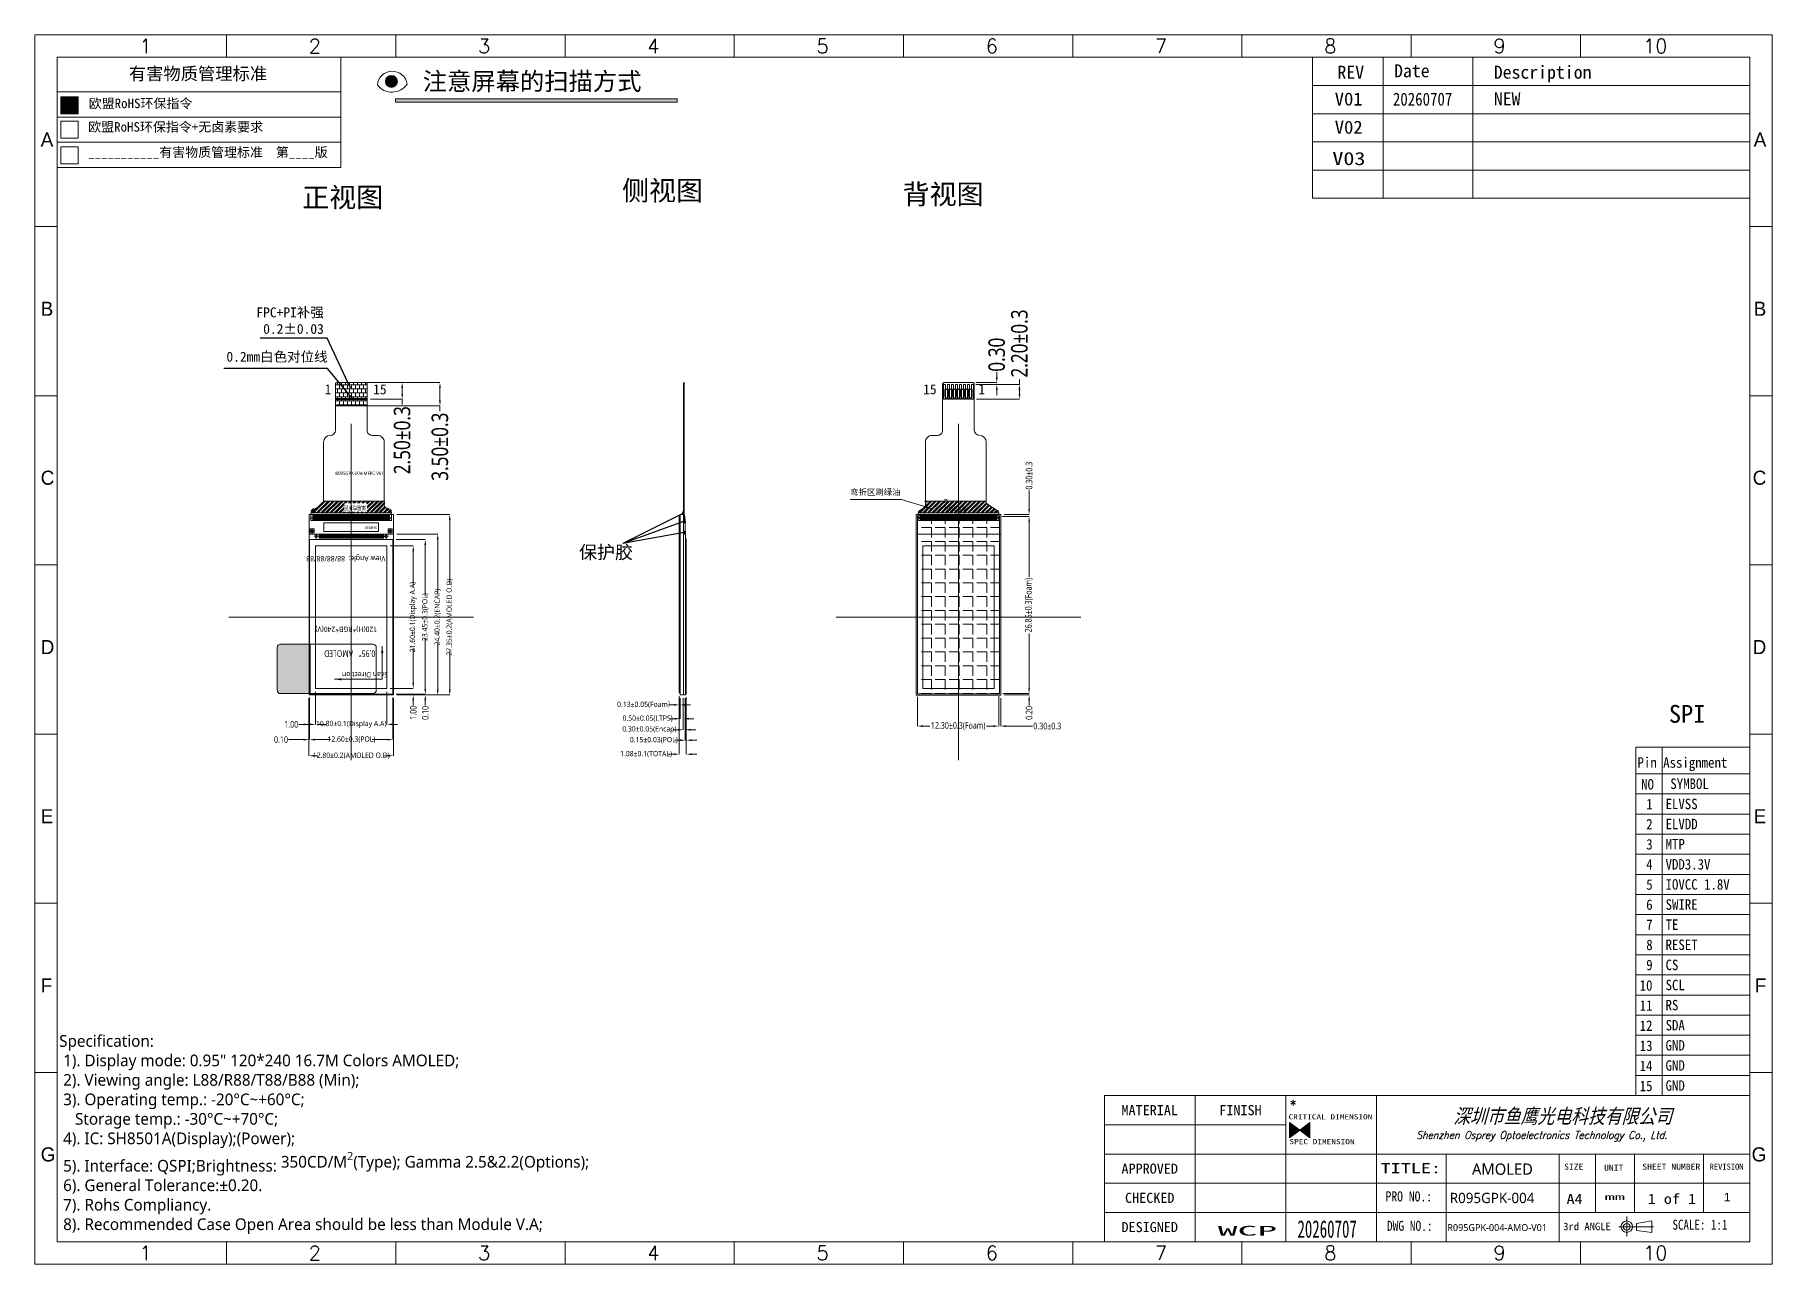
# Model space of a CAD drawing. Header units: millimetres. Extents: x 1551 to 2065, y 281 to 628.
# Drawn here: x 1551 to 1814.3, y 441.5 to 627.9 of the extents above; entities that cross this region are included whole.
import ezdxf
from ezdxf.enums import TextEntityAlignment as Align
from ezdxf.lldxf.tags import DXFTag

# ---------------------------------------------------------------- set-up
doc = ezdxf.new("R2010")
doc.units = ezdxf.units.MM
doc.layers.get('0').update_dxf_attribs({"lineweight": 5})
doc.layers.get('Defpoints').update_dxf_attribs({"lineweight": 5})
for name, color, linetype, lineweight in [('COG IC', 2, 'Continuous', 5), ('DIM', 3, 'Continuous', 5), ('Encap', 210, 'Continuous', 5), ('Foam', 30, 'Continuous', 5), ('FPC', 40, 'Continuous', 20), ('LTPS', 2, 'Continuous', 5), ('MFPC', 50, 'Continuous', 5), ('POL', 202, 'Continuous', 5), ('TAPE', 90, 'Continuous', 5), ('图框', 7, 'Continuous', 5)]:
    doc.layers.add(name, color=color, linetype=linetype, lineweight=lineweight)
doc.styles.add('Arial', font='arial.ttf')
doc.styles.add('RD', font='ROMAND.shx', dxfattribs={"width": 0.8})
doc.styles.add('REX', font='', dxfattribs={"width": 0.8})
doc.styles.get("Standard").update_dxf_attribs({"font": 'txt', "bigfont": 'gbcbig.shx'})
doc.styles.add('STYLE1', font='', dxfattribs={"width": 0.9})
doc.styles.add('TEXTSTYLE_0', font='txt', dxfattribs={"width": 0.8})
doc.styles.add('tooopsys', font='simhei.ttf')
doc.styles.add('ZIF', font='romans.shx', dxfattribs={"width": 0.8, "bigfont": 'gbcbig.shx'})
doc.styles.add('宋', font='', dxfattribs={"height": 2})
doc.styles.add('宋体', font='')
doc.styles.add('样式 3', font='italict.shx', dxfattribs={"width": 0.85, "oblique": 3})
doc.styles.add('汉字', font='')
doc.styles.get('REX').set_extended_font_data('Microsoft YaHei')
doc.styles.get('STYLE1').set_extended_font_data('SimSun')
doc.styles.get('宋').set_extended_font_data('SimSun')
doc.styles.get('宋体').set_extended_font_data('SimSun')
doc.styles.get('汉字').set_extended_font_data('SimSun')
tags = doc.linetypes.add('CENTER', pattern=[0.6, 0.375, -0.075, 0.075, -0.075]).pattern_tags.tags
tags[10:11] = [DXFTag(74, 4), DXFTag(75, 0), DXFTag(340, '0'), DXFTag(46, 1.0), DXFTag(50, 0.0), DXFTag(44, 0.0), DXFTag(45, 0.0)]
tags[8:9] = [DXFTag(74, 4), DXFTag(75, 0), DXFTag(340, '0'), DXFTag(46, 1.0), DXFTag(50, 0.0), DXFTag(44, 0.0), DXFTag(45, 0.0)]
tags[6:7] = [DXFTag(74, 4), DXFTag(75, 0), DXFTag(340, '0'), DXFTag(46, 1.0), DXFTag(50, 0.0), DXFTag(44, 0.0), DXFTag(45, 0.0)]
tags[4:5] = [DXFTag(74, 4), DXFTag(75, 0), DXFTag(340, '0'), DXFTag(46, 1.0), DXFTag(50, 0.0), DXFTag(44, 0.0), DXFTag(45, 0.0)]
doc.dimstyles.new('DIM', dxfattribs={"dimtxt": 0.8, "dimasz": 0.8, "dimexe": 0, "dimexo": 0.5, "dimgap": 0.11, "dimtad": 0, "dimzin": 1, "dimdsep": 46, "dimtxsty": 'RD', "dimcen": 0, "dimclrd": 256, "dimclre": 256, "dimclrt": 256, "dimadec": 0, "dimazin": 0, "dimtm": 1e-09, "dimtfac": 1, "dimtofl": 0, "dimtmove": 0, "dimatfit": 3, "dimfxl": 1, "dimlwe": -1, "dimarcsym": 0})
doc.dimstyles.new('REX', dxfattribs={"dimtxt": 2.5, "dimasz": 0.8, "dimexe": 0, "dimexo": 0.5, "dimgap": 0.11, "dimtad": 0, "dimzin": 1, "dimdsep": 46, "dimtxsty": 'REX', "dimcen": 0, "dimclrd": 256, "dimclre": 256, "dimclrt": 256, "dimadec": 0, "dimazin": 0, "dimtm": 1e-09, "dimtfac": 1, "dimtofl": 0, "dimtmove": 0, "dimatfit": 3, "dimfxl": 1, "dimlwd": 5, "dimlwe": -1, "dimarcsym": 0})
doc.dimstyles.new('副本 ZIF', dxfattribs={"dimtxt": 2.5, "dimasz": 1.5, "dimexe": 0.05, "dimexo": 0.05, "dimgap": 0.1, "dimtad": 0, "dimrnd": 0.0005, "dimzin": 9, "dimdsep": 46, "dimtxsty": 'ZIF', "dimcen": 0.5, "dimadec": 0, "dimazin": 0, "dimtfac": 1, "dimtmove": 0, "dimatfit": 0, "dimfxl": 1, "dimtolj": 1, "dimtzin": 1, "dimarcsym": 0})
pattern_1 = [(180, (1832.0347, 705.410233), (-2e-18, -0.015875), []), (270, (1832.0347, 705.410233), (0.015875, -3e-18), [])]

msp = doc.modelspace()

# ---------------------------------------------------------------- texts
at = {"layer": 'DIM', "color": 2, "lineweight": 5, "insert": (1607.941, 622.215), "char_height": 2.70021, "width": 38.0118, "attachment_point": 1}
msp.add_mtext('{\\fSimSun|b0|i0|c134|p2; 注意屏幕的扫描方式}', dxfattribs=at)
at = {"layer": 'DIM', "color": 1, "char_height": 2.99645, "width": 12.50059, "attachment_point": 1, "style": 'Arial'}
for s, insert in [('{\\fSimSun|b0|i0|c134|p2;侧视图}', (1639.998, 605.806)), ('{\\fSimSun|b0|i0|c134|p2;背视图}', (1682.51, 605.243)), ('{\\fSimSun|b0|i0|c134|p2;正视图}', (1591.522, 604.77))]:
    msp.add_mtext(s, dxfattribs=dict(at, insert=insert))
at = {"layer": 'DIM', "color": 3, "char_height": 1.5, "width": 20.62737, "attachment_point": 3, "style": '宋体'}
for s, insert in [('FPC+PI补强\\P0.2%%P0.03', (1594.784, 586.581)), ('0.2mm白色对位线', (1595.359, 579.864))]:
    msp.add_mtext(s, dxfattribs=dict(at, insert=insert))
at = {"layer": 'DIM', "insert": (1633.46, 550.478), "char_height": 2, "width": 14.53041, "attachment_point": 1, "style": 'tooopsys'}
msp.add_mtext('{\\fSimSun|b0|i0|c134|p2;保护胶}', dxfattribs=at)
at = {"layer": '图框', "linetype": 'Continuous', "lineweight": 5}
for s, height, style, width, p, p2 in [('V01', 1.9668, '汉字', 1.004253, (1747.989, 617.195), (1752.223, 617.195)), ('20260707', 1.9668, '汉字', 0.800582, (1756.805, 617.178), (1765.806, 617.178)), ('MATERIAL', 1.5281, 'TEXTSTYLE_0', 0.763636, (1715.673, 464.122), (1724.231, 464.122)), ('FINISH', 1.5281, 'TEXTSTYLE_0', 0.84, (1730.496, 464.122), (1736.914, 464.122)), ('CRITICAL DIMENSION', 0.78392, 'TEXTSTYLE_0', 0.991837, (1740.994, 463.486), (1753.694, 463.486)), ('SPEC DIMENSION', 0.78392, 'TEXTSTYLE_0', 0.969231, (1741.121, 459.728), (1750.998, 459.728)), ('APPROVED', 1.5281, 'TEXTSTYLE_0', 0.7, (1715.673, 455.259), (1724.231, 455.259)), ('TITLE:', 1.5281, 'TEXTSTYLE_0', 1.281601, (1754.952, 455.329), (1764.091, 455.329)), ('SIZE', 0.9169, 'TEXTSTYLE_0', 0.96, (1782.749, 455.856), (1785.683, 455.856)), ('UNIT', 0.9169, 'TEXTSTYLE_0', 0.96, (1788.8, 455.705), (1791.734, 455.705)), ('SHEET NUMBER', 0.91686, 'TEXTSTYLE_0', 0.822857, (1794.589, 455.856), (1803.391, 455.856)), ('REVISION', 0.9169, 'TEXTSTYLE_0', 0.763636, (1804.805, 455.856), (1809.94, 455.856)), ('CHECKED', 1.5281, 'TEXTSTYLE_0', 0.735, (1716.208, 450.828), (1723.696, 450.828)), ('PRO NO.:', 1.5281, 'TEXTSTYLE_0', 0.728598, (1755.69, 451.048), (1762.741, 451.048)), ('A4', 1.5281, 'TEXTSTYLE_0', 0.96, (1783.122, 450.672), (1785.567, 450.672)), ('mm', 0.9169, 'TEXTSTYLE_0', 2, (1788.901, 451.279), (1791.958, 451.279)), ('1', 1.528, 'TEXTSTYLE_0', 2.4, (1795.416, 450.672), (1796.639, 450.672)), (' of ', 1.5281, 'TEXTSTYLE_0', 0.8, (1796.639, 450.672), (1801.529, 450.672)), ('1', 1.528, 'TEXTSTYLE_0', 2.4, (1801.529, 450.672), (1802.751, 450.672)), ('DESIGNED', 1.5281, 'TEXTSTYLE_0', 0.763636, (1715.673, 446.396), (1724.231, 446.396)), ('20260707', 2.64, '宋', 0.596434, (1742.341, 445.551), (1751.343, 445.551)), ('DWG NO.:', 1.5281, 'TEXTSTYLE_0', 0.6793, (1755.907, 446.586), (1762.827, 446.586)), ('   3rd ANGLE', 1.14608, 'TEXTSTYLE_0', 0.72, (1780.207, 446.69), (1789.834, 446.69)), ('WCP', 1.4689, '宋体', 2.858454, (1730.261, 445.874), (1739.263, 445.874))]:
    msp.add_text(s, height=height, dxfattribs=dict(at, style=style, width=width)).set_placement(p, p2, align=Align.FIT)
at = {"layer": '图框', "color": 1, "linetype": 'Continuous', "lineweight": 5, "style": '汉字', "width": 1.004253}
msp.add_text('V02', height=1.9668, dxfattribs=at).set_placement((1747.989, 612.919), (1752.223, 612.919), align=Align.FIT)
at = {"layer": '图框', "color": 1, "linetype": 'ByBlock', "lineweight": 5, "ltscale": 0.55, "style": '汉字', "width": 1.179366}
msp.add_text('V03', height=1.9793, dxfattribs=at).set_placement((1747.635, 608.161), (1752.639, 608.161), align=Align.FIT)
at = {"layer": '图框', "color": 3, "lineweight": 5, "style": 'STYLE1', "width": 0.9}
for s, height, p in [('Pin Assignment', 1.58692, (1793.878, 516.798)), ('NO', 1.5869, (1794.427, 513.495)), ('SYMBOL', 1.5869, (1798.849, 513.581)), ('1', 1.587, (1795.196, 510.495)), ('ELVSS', 1.5869, (1798.13, 510.519)), ('2', 1.587, (1795.196, 507.447)), ('ELVDD', 1.5869, (1798.13, 507.469)), ('3', 1.587, (1795.196, 504.399)), ('MTP', 1.5869, (1798.13, 504.419)), ('VDD3.3V', 1.5869, (1798.13, 501.369)), ('4', 1.587, (1795.196, 501.351)), ('5', 1.587, (1795.196, 498.303)), ('IOVCC 1.8V', 1.5869, (1798.13, 498.319)), ('6', 1.587, (1795.196, 495.254)), ('SWIRE', 1.5869, (1798.13, 495.269)), ('7', 1.587, (1795.196, 492.206)), ('TE', 1.5869, (1798.13, 492.219)), ('8', 1.587, (1795.196, 489.158)), ('RESET', 1.5869, (1798.13, 489.167)), ('9', 1.587, (1795.196, 486.11)), ('CS', 1.5869, (1798.13, 486.119)), ('10', 1.5869, (1794.203, 483.007)), ('SCL', 1.5869, (1798.13, 483.069)), ('11', 1.5869, (1794.203, 479.958)), ('RS', 1.5869, (1798.13, 480.019)), ('12', 1.5869, (1794.203, 476.91)), ('SDA', 1.5869, (1798.13, 476.969)), ('13', 1.5869, (1794.203, 473.862)), ('GND', 1.5869, (1798.13, 473.919)), ('14', 1.5869, (1794.203, 470.814)), ('GND', 1.5869, (1798.13, 470.871)), ('15', 1.5869, (1794.203, 467.766)), ('GND', 1.5869, (1798.13, 467.823))]:
    msp.add_text(s, height=height, dxfattribs=at).set_placement(p)
at = {"layer": '图框', "linetype": 'ByBlock', "lineweight": 5, "ltscale": 0.55}
for s, insert, char_height, width, attachment_point in [('1', (1566.871, 627.28), 2.138, 3.63873, 1), ('2', (1592.518, 627.28), 2.138, 3.63873, 1), ('3', (1618.166, 627.28), 2.138, 3.63873, 1), ('4', (1643.813, 627.28), 2.138, 3.63873, 1), ('5', (1669.461, 627.28), 2.138, 3.63873, 1), ('6', (1695.109, 627.28), 2.138, 3.63873, 1), ('7', (1720.756, 627.28), 2.138, 3.63873, 1), ('8', (1746.404, 627.28), 2.138, 3.63873, 1), ('9', (1772.051, 627.28), 2.138, 3.63873, 1), ('10', (1798.403, 627.28), 2.1376, 3.63873, 3), ('{\\fSimSun|b0|i0|c134|p2;REV}', (1748.402, 623.227), 1.97927, 3.63873, 1), ('{\\fSimSun|b0|i0|c134|p2;Date}', (1756.984, 623.451), 1.97927, 3.63873, 1), ('{\\fSimSun|b0|i0|c134|p2;Description}', (1772.092, 623.239), 1.97927, 16.44946, 1), ('{\\f\uffd0ￂﾼﾚￃ\ufff7\ufff3w|b0|i0|c136|p54;A}', (1551.88, 610.967), 2.13761, 3.63873, 7), ('{\\f\uffd0ￂﾼﾚￃ\ufff7\ufff3w|b0|i0|c136|p54;A}', (1813.393, 610.967), 2.13761, 3.63873, 9), ('{\\f\uffd0ￂﾼﾚￃ\ufff7\ufff3w|b0|i0|c134|p54;B}', (1551.88, 585.319), 2.13761, 3.63873, 7), ('{\\f\uffd0ￂﾼﾚￃ\ufff7\ufff3w|b0|i0|c134|p54;B}', (1813.393, 585.319), 2.13761, 3.63873, 9), ('{\\f\uffd0ￂﾼﾚￃ\ufff7\ufff3w|b0|i0|c134|p54;C}', (1551.88, 559.671), 2.13761, 3.63873, 7), ('{\\f\uffd0ￂﾼﾚￃ\ufff7\ufff3w|b0|i0|c134|p54;C}', (1813.393, 559.671), 2.13761, 3.63873, 9), ('{\\f\uffd0ￂﾼﾚￃ\ufff7\ufff3w|b0|i0|c134|p54;D}', (1551.88, 534.024), 2.13761, 3.63873, 7), ('{\\f\uffd0ￂﾼﾚￃ\ufff7\ufff3w|b0|i0|c134|p54;D}', (1813.393, 534.024), 2.13761, 3.63873, 9), ('{\\f\uffd0ￂﾼﾚￃ\ufff7\ufff3w|b0|i0|c134|p54;E}', (1551.88, 508.376), 2.13761, 3.63873, 7), ('{\\f\uffd0ￂﾼﾚￃ\ufff7\ufff3w|b0|i0|c134|p54;E}', (1813.393, 508.376), 2.13761, 3.63873, 9), ('{\\f\uffd0ￂﾼﾚￃ\ufff7\ufff3w|b0|i0|c134|p54;F}', (1551.88, 482.729), 2.13761, 3.63873, 7), ('{\\f\uffd0ￂﾼﾚￃ\ufff7\ufff3w|b0|i0|c134|p54;F}', (1813.393, 482.729), 2.13761, 3.63873, 9), ('{\\f\uffd0ￂﾼﾚￃ\ufff7\ufff3w|b0|i0|c134|p54;G}', (1551.88, 457.081), 2.13761, 3.63873, 7), ('{\\f\uffd0ￂﾼﾚￃ\ufff7\ufff3w|b0|i0|c134|p54;G}', (1813.393, 457.081), 2.13761, 3.63873, 9), ('1', (1566.871, 442.169), 2.138, 3.63873, 7), ('2', (1592.518, 442.169), 2.138, 3.63873, 7), ('3', (1618.166, 442.169), 2.138, 3.63873, 7), ('4', (1643.813, 442.169), 2.138, 3.63873, 7), ('5', (1669.461, 442.169), 2.138, 3.63873, 7), ('6', (1695.109, 442.169), 2.138, 3.63873, 7), ('7', (1720.756, 442.169), 2.138, 3.63873, 7), ('8', (1746.404, 442.169), 2.138, 3.63873, 7), ('9', (1772.051, 442.169), 2.138, 3.63873, 7), ('10', (1798.403, 442.169), 2.1376, 3.63873, 9)]:
    msp.add_mtext(s, dxfattribs=dict(at, insert=insert, char_height=char_height, width=width, attachment_point=attachment_point))
at = {"layer": '图框', "color": 1, "lineweight": 5, "attachment_point": 1}
for s, insert, char_height, width in [('{\\fSimSun|b1|i0|c134|p2;有害物质管理标准}', (1565.245, 622.986), 1.92, 23.15037), ('{\\fSimSun|b0|i0|c134|p2;欧盟RoHS环保指令}', (1559.155, 618.237), 1.44, 16.53628), ('{\\fSimSun|b0|i0|c134|p2;欧盟RoHS环保指令+无卤素要求}', (1559.074, 614.673), 1.44, 28.48597), ('{\\fSimSun|b0|i0|c134|p2;___________有害物质管理标准  第____版}', (1559.074, 610.841), 1.44, 38.12803), ('{\\fSimSun|b0|i0|c134|p2;SPI }', (1798.638, 526.316), 2.70021, 5.36773)]:
    msp.add_mtext(s, dxfattribs=dict(at, insert=insert, char_height=char_height, width=width))
at = {"layer": '图框', "linetype": 'ByBlock', "lineweight": 5, "ltscale": 0.55, "insert": (1772.095, 619.213), "char_height": 1.97927, "width": 3.63873, "attachment_point": 1, "style": '汉字'}
msp.add_mtext('{\\fSimSun|b0|i0|c134|p2;NEW}', dxfattribs=at)
at = {"layer": '图框', "lineweight": 5, "insert": (1554.683, 476.265), "char_height": 1.771377, "attachment_point": 1, "style": '汉字'}
msp.add_mtext('{\\fMicrosoft YaHei|b0|i0|c134|p34;\\C0;Specification:\\P 1). Display mode: 0.95" 120*240 16.7M Colors AMOLED;\\P 2). Viewing angle: L88/R88/T88/B88 (Min);\\P 3). Operating temp.: -20%%DC~+60%%DC; \\P    Storage temp.: -30%%DC~+70%%DC;\\P 4). IC: SH8501A(Display);(Power);\\P 5). Interface: QSPI;\\A1;\\C255;Brightness: 350CD/M\\H0.7x;\\S2^ ;\\H1.429x;(Type); Gamma 2.5&2.2(Options);\\A0;\\C0;\\P 6). General Tolerance:%%P0.20.\\P 7). Rohs Compliancy.\\P 8). Recommended Case Open Area should be less than Module V.A;}', dxfattribs=at)
at = {"layer": '图框', "color": 1, "linetype": 'Continuous', "lineweight": 5, "insert": (1741.122, 466.466), "char_height": 1.622, "width": 2.4515, "attachment_point": 1}
msp.add_mtext('*', dxfattribs=at)
at = {"layer": '图框', "lineweight": 5, "attachment_point": 1}
for s, insert, char_height, width, style in [('{\\C6;深圳市鱼鹰光电科技有限公}{\\C6;司}', (1765.965, 465.094), 2.2, 38.40173, '样式 3'), ('Shenzhen Osprey Optoelectronics Technology Co., Ltd.', (1760.334, 461.725), 1.21, 51.20196, '样式 3'), ('{\\fMicrosoft YaHei|b0|i0|c134|p34;\\C3;AMOLED}', (1768.791, 456.801), 1.71148, 8.07076, '汉字'), ('{\\fMicrosoft YaHei|b0|i0|c134|p34;\\C3;R095GPK-004}', (1765.426, 452.355), 1.5559, 9.58118, '汉字'), ('SCALE: 1:1', (1799.176, 448.285), 1.5281, 20.86862, 'TEXTSTYLE_0'), ('{\\fMicrosoft YaHei|b0|i0|c134|p34;\\C3;R095GPK-004-AMO-V01}', (1765.05, 447.608), 1.05, 14.57214, '汉字')]:
    msp.add_mtext(s, dxfattribs=dict(at, insert=insert, char_height=char_height, width=width, style=style))
at = {"layer": '图框', "lineweight": 5, "insert": (1806.967, 452.343), "char_height": 1.28322, "width": 1.60412, "attachment_point": 1}
msp.add_mtext('{\\f@Arial Unicode MS|b0|i0|c0|p34;1}', dxfattribs=at)

# ---------------------------------------------------------------- blocks, each defined once
blk = doc.blocks.new('*D6')
at = {"layer": 'Defpoints', "color": 0, "lineweight": 5}
for p in [(1593.54, 528.83), (1604.34, 528.83), (1593.54, 523.37)]:
    blk.add_point(p, dxfattribs=at)
at = {"layer": 'DIM', "linetype": 'Continuous'}
for p, q in [((1593.54, 528.33), (1593.54, 523.37)), ((1604.34, 528.33), (1604.34, 523.37))]:
    blk.add_line(p, q, dxfattribs=at)
at = {"layer": 'DIM', "linetype": 'Continuous', "lineweight": 5}
for p, q in [((1592.74, 523.37), (1591.94, 523.37)), ((1605.14, 523.37), (1605.94, 523.37))]:
    blk.add_line(p, q, dxfattribs=at)
at = {"layer": 'DIM', "lineweight": 5}
for points in [[(1592.74, 523.5), (1592.74, 523.24), (1593.54, 523.37)], [(1605.14, 523.5), (1605.14, 523.24), (1604.34, 523.37)]]:
    blk.add_solid(points, dxfattribs=at)
at = {"layer": 'DIM', "lineweight": 5, "insert": (1598.94, 523.37), "char_height": 0.8, "attachment_point": 5, "style": 'REX'}
blk.add_mtext('10.80±0.1(Display A.A)', dxfattribs=at)
blk = doc.blocks.new('*D7')
at = {"layer": 'Defpoints', "color": 0, "lineweight": 5}
for p in [(1592.54, 527.83), (1605.34, 527.83), (1592.54, 518.61)]:
    blk.add_point(p, dxfattribs=at)
at = {"layer": 'DIM', "linetype": 'Continuous'}
for p, q in [((1592.54, 527.33), (1592.54, 518.61)), ((1605.34, 527.33), (1605.34, 518.61))]:
    blk.add_line(p, q, dxfattribs=at)
at = {"layer": 'DIM', "linetype": 'Continuous', "lineweight": 5}
for p, q in [((1593.34, 518.61), (1593.89, 518.61)), ((1604.54, 518.61), (1603.99, 518.61))]:
    blk.add_line(p, q, dxfattribs=at)
at = {"layer": 'DIM', "lineweight": 5}
for points in [[(1593.34, 518.75), (1593.34, 518.48), (1592.54, 518.61)], [(1604.54, 518.75), (1604.54, 518.48), (1605.34, 518.61)]]:
    blk.add_solid(points, dxfattribs=at)
at = {"layer": 'DIM', "lineweight": 5, "insert": (1598.94, 518.61), "char_height": 0.8, "attachment_point": 5, "style": 'REX'}
blk.add_mtext('12.80±0.2(AMOLED O.D)', dxfattribs=at)
blk = doc.blocks.new('*D8')
at = {"layer": 'Defpoints', "color": 0, "lineweight": 5}
for p in [(1604.34, 550.43), (1608.34, 550.43), (1604.34, 528.83)]:
    blk.add_point(p, dxfattribs=at)
at = {"layer": 'DIM', "linetype": 'Continuous'}
for p, q in [((1604.84, 550.43), (1608.34, 550.43)), ((1604.84, 528.83), (1608.34, 528.83))]:
    blk.add_line(p, q, dxfattribs=at)
at = {"layer": 'DIM', "linetype": 'Continuous', "lineweight": 5}
for p, q in [((1608.34, 549.63), (1608.34, 544.27)), ((1608.34, 529.63), (1608.34, 534.99))]:
    blk.add_line(p, q, dxfattribs=at)
at = {"layer": 'DIM', "lineweight": 5}
for points in [[(1608.21, 549.63), (1608.47, 549.63), (1608.34, 550.43)], [(1608.21, 529.63), (1608.47, 529.63), (1608.34, 528.83)]]:
    blk.add_solid(points, dxfattribs=at)
at = {"layer": 'DIM', "lineweight": 5, "insert": (1608.34, 539.63), "char_height": 0.8, "attachment_point": 5, "rotation": 90, "style": 'REX'}
blk.add_mtext('21.60±0.1(Display A.A)', dxfattribs=at)
blk = doc.blocks.new('*D1')
at = {"layer": 'Defpoints', "color": 0, "lineweight": 5}
for p in [(1605.34, 552.23), (1605.34, 527.83), (1612.05, 527.83)]:
    blk.add_point(p, dxfattribs=at)
at = {"layer": 'DIM', "linetype": 'Continuous'}
for p, q in [((1605.84, 552.23), (1612.05, 552.23)), ((1605.84, 527.83), (1612.05, 527.83))]:
    blk.add_line(p, q, dxfattribs=at)
at = {"layer": 'DIM', "linetype": 'Continuous', "lineweight": 5}
for p, q in [((1612.05, 551.43), (1612.05, 543.39)), ((1612.05, 528.63), (1612.05, 535.87))]:
    blk.add_line(p, q, dxfattribs=at)
at = {"layer": 'DIM', "lineweight": 5}
for points in [[(1611.91, 551.43), (1612.18, 551.43), (1612.05, 552.23)], [(1611.91, 528.63), (1612.18, 528.63), (1612.05, 527.83)]]:
    blk.add_solid(points, dxfattribs=at)
at = {"layer": 'DIM', "lineweight": 5, "insert": (1612.05, 539.63), "char_height": 0.8, "attachment_point": 5, "rotation": 90, "style": 'REX'}
blk.add_mtext('24.40%%P0.2(ENCAP)', dxfattribs=at)
blk = doc.blocks.new('*D9')
at = {"layer": 'Defpoints', "color": 0, "lineweight": 5}
for p in [(1605.34, 555.18), (1613.87, 555.18), (1605.34, 527.83)]:
    blk.add_point(p, dxfattribs=at)
at = {"layer": 'DIM', "linetype": 'Continuous'}
for p, q in [((1605.84, 555.18), (1613.87, 555.18)), ((1605.84, 527.83), (1613.87, 527.83))]:
    blk.add_line(p, q, dxfattribs=at)
at = {"layer": 'DIM', "linetype": 'Continuous', "lineweight": 5}
for p, q in [((1613.87, 554.38), (1613.87, 544.7)), ((1613.87, 528.63), (1613.87, 534.57))]:
    blk.add_line(p, q, dxfattribs=at)
at = {"layer": 'DIM', "lineweight": 5}
for points in [[(1613.74, 554.38), (1614.01, 554.38), (1613.87, 555.18)], [(1613.74, 528.63), (1614.01, 528.63), (1613.87, 527.83)]]:
    blk.add_solid(points, dxfattribs=at)
at = {"layer": 'DIM', "lineweight": 5, "insert": (1613.87, 539.63), "char_height": 0.8, "attachment_point": 5, "rotation": 90, "style": 'REX'}
blk.add_mtext('27.35±0.2(AMOLED O.D)', dxfattribs=at)
blk = doc.blocks.new('*D10')
at = {"layer": 'Defpoints', "color": 0, "lineweight": 5}
for p in [(1649.27, 527.83), (1649.57, 527.83), (1649.27, 522.56)]:
    blk.add_point(p, dxfattribs=at)
at = {"layer": 'DIM', "linetype": 'Continuous'}
for p, q in [((1649.27, 527.33), (1649.27, 522.56)), ((1649.57, 527.33), (1649.57, 522.56))]:
    blk.add_line(p, q, dxfattribs=at)
at = {"layer": 'DIM', "linetype": 'Continuous', "lineweight": 5}
for p, q in [((1648.47, 522.56), (1647.67, 522.56)), ((1650.37, 522.56), (1651.17, 522.56))]:
    blk.add_line(p, q, dxfattribs=at)
at = {"layer": 'DIM', "lineweight": 5}
for points in [[(1648.47, 522.69), (1648.47, 522.42), (1649.27, 522.56)], [(1650.37, 522.69), (1650.37, 522.42), (1649.57, 522.56)]]:
    blk.add_solid(points, dxfattribs=at)
at = {"layer": 'DIM', "lineweight": 5, "insert": (1644.12, 522.56), "char_height": 0.8, "attachment_point": 5, "style": 'REX'}
blk.add_mtext('0.30±0.05(Encap)', dxfattribs=at)
blk = doc.blocks.new('*D11')
at = {"layer": 'Defpoints', "color": 0, "lineweight": 5}
for p in [(1648.77, 527.83), (1649.27, 527.83), (1648.77, 524.23)]:
    blk.add_point(p, dxfattribs=at)
at = {"layer": 'DIM', "linetype": 'Continuous'}
for p, q in [((1648.77, 527.33), (1648.77, 524.23)), ((1649.27, 527.33), (1649.27, 524.23))]:
    blk.add_line(p, q, dxfattribs=at)
at = {"layer": 'DIM', "linetype": 'Continuous', "lineweight": 5}
for p, q in [((1647.97, 524.23), (1647.17, 524.23)), ((1650.07, 524.23), (1650.87, 524.23))]:
    blk.add_line(p, q, dxfattribs=at)
at = {"layer": 'DIM', "lineweight": 5}
for points in [[(1647.97, 524.37), (1647.97, 524.1), (1648.77, 524.23)], [(1650.07, 524.37), (1650.07, 524.1), (1649.27, 524.23)]]:
    blk.add_solid(points, dxfattribs=at)
at = {"layer": 'DIM', "lineweight": 5, "insert": (1643.86, 524.23), "char_height": 0.8, "attachment_point": 5, "style": 'REX'}
blk.add_mtext('0.50±0.05(LTPS)', dxfattribs=at)
blk = doc.blocks.new('*D2')
at = {"layer": 'Defpoints', "color": 0, "lineweight": 5}
for p in [(1592.64, 527.93), (1605.24, 527.93), (1592.64, 521.06)]:
    blk.add_point(p, dxfattribs=at)
at = {"layer": 'DIM', "linetype": 'Continuous'}
for p, q in [((1592.64, 527.43), (1592.64, 521.06)), ((1605.24, 527.43), (1605.24, 521.06))]:
    blk.add_line(p, q, dxfattribs=at)
at = {"layer": 'DIM', "linetype": 'Continuous', "lineweight": 5}
for p, q in [((1593.44, 521.06), (1595.82, 521.06)), ((1604.44, 521.06), (1602.11, 521.06))]:
    blk.add_line(p, q, dxfattribs=at)
at = {"layer": 'DIM', "lineweight": 5}
for points in [[(1593.44, 521.19), (1593.44, 520.92), (1592.64, 521.06)], [(1604.44, 521.19), (1604.44, 520.92), (1605.24, 521.06)]]:
    blk.add_solid(points, dxfattribs=at)
at = {"layer": 'DIM', "lineweight": 5, "insert": (1598.97, 521.06), "char_height": 0.8, "attachment_point": 5, "style": 'REX'}
blk.add_mtext('12.60±0.3(POL)', dxfattribs=at)
blk = doc.blocks.new('*D3')
at = {"layer": 'Defpoints', "color": 0, "lineweight": 5}
for p in [(1605.24, 551.38), (1610.17, 551.38), (1605.24, 527.93)]:
    blk.add_point(p, dxfattribs=at)
at = {"layer": 'DIM', "linetype": 'Continuous'}
for p, q in [((1605.74, 551.38), (1610.17, 551.38)), ((1605.74, 527.93), (1610.17, 527.93))]:
    blk.add_line(p, q, dxfattribs=at)
at = {"layer": 'DIM', "linetype": 'Continuous', "lineweight": 5}
for p, q in [((1610.17, 550.58), (1610.17, 542.79)), ((1610.17, 528.73), (1610.17, 536.47))]:
    blk.add_line(p, q, dxfattribs=at)
at = {"layer": 'DIM', "lineweight": 5}
for points in [[(1610.03, 550.58), (1610.3, 550.58), (1610.17, 551.38)], [(1610.03, 528.73), (1610.3, 528.73), (1610.17, 527.93)]]:
    blk.add_solid(points, dxfattribs=at)
at = {"layer": 'DIM', "lineweight": 5, "insert": (1610.17, 539.63), "char_height": 0.8, "attachment_point": 5, "rotation": 90, "style": 'REX'}
blk.add_mtext('23.45±0.3(POL)', dxfattribs=at)
blk = doc.blocks.new('*D12')
at = {"layer": 'Defpoints', "color": 0, "lineweight": 5}
for p in [(1605.24, 527.93), (1605.34, 527.83), (1610.17, 527.83)]:
    blk.add_point(p, dxfattribs=at)
at = {"layer": 'DIM', "linetype": 'Continuous', "lineweight": 5}
for p, q in [((1610.17, 528.73), (1610.17, 529.53)), ((1610.17, 527.03), (1610.17, 526.23))]:
    blk.add_line(p, q, dxfattribs=at)
at = {"layer": 'DIM', "linetype": 'Continuous'}
for p, q in [((1605.74, 527.93), (1610.17, 527.93)), ((1605.84, 527.83), (1610.17, 527.83))]:
    blk.add_line(p, q, dxfattribs=at)
at = {"layer": 'DIM', "lineweight": 5}
for points in [[(1610.03, 528.73), (1610.3, 528.73), (1610.17, 527.93)], [(1610.03, 527.03), (1610.3, 527.03), (1610.17, 527.83)]]:
    blk.add_solid(points, dxfattribs=at)
at = {"layer": 'DIM', "insert": (1610.17, 525.11), "char_height": 1, "attachment_point": 5, "rotation": 90, "style": 'REX'}
blk.add_mtext('0.10', dxfattribs=at)
blk = doc.blocks.new('*D13')
at = {"layer": 'Defpoints', "color": 0, "lineweight": 5}
for p in [(1649.57, 527.83), (1649.72, 527.98), (1649.72, 520.97)]:
    blk.add_point(p, dxfattribs=at)
at = {"layer": 'DIM', "linetype": 'Continuous'}
for p, q in [((1649.57, 527.33), (1649.57, 520.97)), ((1649.72, 527.48), (1649.72, 520.97))]:
    blk.add_line(p, q, dxfattribs=at)
at = {"layer": 'DIM', "linetype": 'Continuous', "lineweight": 5}
for p, q in [((1648.77, 520.97), (1647.97, 520.97)), ((1650.52, 520.97), (1651.32, 520.97))]:
    blk.add_line(p, q, dxfattribs=at)
at = {"layer": 'DIM', "lineweight": 5}
for points in [[(1648.77, 521.11), (1648.77, 520.84), (1649.57, 520.97)], [(1650.52, 521.11), (1650.52, 520.84), (1649.72, 520.97)]]:
    blk.add_solid(points, dxfattribs=at)
at = {"layer": 'DIM', "lineweight": 5, "insert": (1644.8, 520.97), "char_height": 0.8, "attachment_point": 5, "style": 'REX'}
blk.add_mtext('0.15%%P0.03(POL)', dxfattribs=at)
blk = doc.blocks.new('*D4')
at = {"layer": 'Defpoints', "color": 0, "lineweight": 5}
for p in [(1648.64, 528.13), (1649.72, 527.98), (1648.64, 518.85)]:
    blk.add_point(p, dxfattribs=at)
at = {"layer": 'DIM', "linetype": 'Continuous'}
for p, q in [((1648.64, 527.63), (1648.64, 518.85)), ((1649.72, 527.48), (1649.72, 518.85))]:
    blk.add_line(p, q, dxfattribs=at)
at = {"layer": 'DIM', "linetype": 'Continuous', "lineweight": 5}
for p, q in [((1647.84, 518.85), (1647.04, 518.85)), ((1650.52, 518.85), (1651.32, 518.85))]:
    blk.add_line(p, q, dxfattribs=at)
at = {"layer": 'DIM', "lineweight": 5}
for points in [[(1647.84, 518.98), (1647.84, 518.72), (1648.64, 518.85)], [(1650.52, 518.98), (1650.52, 518.72), (1649.72, 518.85)]]:
    blk.add_solid(points, dxfattribs=at)
at = {"layer": 'DIM', "lineweight": 5, "insert": (1643.62, 518.85), "char_height": 0.8, "attachment_point": 5, "style": 'REX'}
blk.add_mtext('1.08%%P0.1(TOTAL)', dxfattribs=at)
blk = doc.blocks.new('*D14')
at = {"layer": 'Defpoints', "color": 0, "lineweight": 5}
for p in [(1684.77, 528.03), (1697.07, 528.13), (1684.77, 523.11)]:
    blk.add_point(p, dxfattribs=at)
at = {"layer": 'DIM', "linetype": 'Continuous'}
for p, q in [((1684.77, 527.53), (1684.77, 523.11)), ((1697.07, 527.63), (1697.07, 523.11))]:
    blk.add_line(p, q, dxfattribs=at)
at = {"layer": 'DIM', "linetype": 'Continuous', "lineweight": 5}
for p, q in [((1685.57, 523.11), (1686.64, 523.11)), ((1696.27, 523.11), (1695.2, 523.11))]:
    blk.add_line(p, q, dxfattribs=at)
at = {"layer": 'DIM', "lineweight": 5}
for points in [[(1685.57, 523.25), (1685.57, 522.98), (1684.77, 523.11)], [(1696.27, 523.25), (1696.27, 522.98), (1697.07, 523.11)]]:
    blk.add_solid(points, dxfattribs=at)
at = {"layer": 'DIM', "lineweight": 5, "insert": (1690.92, 523.11), "char_height": 1, "attachment_point": 5, "style": 'REX'}
blk.add_mtext('12.30%%P0.3(Foam)', dxfattribs=at)
blk = doc.blocks.new('*D15')
at = {"layer": 'Defpoints', "color": 0, "lineweight": 5}
for p in [(1697.07, 554.88), (1701.67, 554.88), (1697.17, 528.03)]:
    blk.add_point(p, dxfattribs=at)
at = {"layer": 'DIM', "linetype": 'Continuous'}
for p, q in [((1697.57, 554.88), (1701.67, 554.88)), ((1697.67, 528.03), (1701.67, 528.03))]:
    blk.add_line(p, q, dxfattribs=at)
at = {"layer": 'DIM', "linetype": 'Continuous', "lineweight": 5}
for p, q in [((1701.67, 554.08), (1701.67, 545.76)), ((1701.67, 528.83), (1701.67, 537.15))]:
    blk.add_line(p, q, dxfattribs=at)
at = {"layer": 'DIM', "lineweight": 5}
for points in [[(1701.54, 554.08), (1701.8, 554.08), (1701.67, 554.88)], [(1701.54, 528.83), (1701.8, 528.83), (1701.67, 528.03)]]:
    blk.add_solid(points, dxfattribs=at)
at = {"layer": 'DIM', "lineweight": 5, "insert": (1701.67, 541.46), "char_height": 1, "attachment_point": 5, "rotation": 90, "style": 'REX'}
blk.add_mtext('26.85%%P0.3(Foam)', dxfattribs=at)
blk = doc.blocks.new('*D16')
at = {"layer": 'Defpoints', "color": 0, "lineweight": 5}
for p in [(1697.07, 528.13), (1697.37, 527.83), (1697.37, 523.11)]:
    blk.add_point(p, dxfattribs=at)
at = {"layer": 'DIM', "linetype": 'Continuous'}
for p, q in [((1697.07, 527.63), (1697.07, 523.11)), ((1697.37, 527.33), (1697.37, 523.11))]:
    blk.add_line(p, q, dxfattribs=at)
at = {"layer": 'DIM', "linetype": 'Continuous', "lineweight": 5}
for p, q in [((1696.27, 523.11), (1695.47, 523.11)), ((1698.17, 523.11), (1702.17, 523.11))]:
    blk.add_line(p, q, dxfattribs=at)
at = {"layer": 'DIM', "lineweight": 5}
for points in [[(1696.27, 523.25), (1696.27, 522.98), (1697.07, 523.11)], [(1698.17, 523.25), (1698.17, 522.98), (1697.37, 523.11)]]:
    blk.add_solid(points, dxfattribs=at)
at = {"layer": 'DIM', "lineweight": 5, "insert": (1704.42, 523.11), "char_height": 1, "attachment_point": 5, "style": 'REX'}
blk.add_mtext('0.30%%P0.3', dxfattribs=at)
blk = doc.blocks.new('*D5')
at = {"layer": 'Defpoints', "color": 0, "lineweight": 5}
for p in [(1697.07, 554.88), (1697.37, 555.18), (1701.67, 554.88)]:
    blk.add_point(p, dxfattribs=at)
at = {"layer": 'DIM', "linetype": 'Continuous', "lineweight": 5}
for p, q in [((1701.67, 555.98), (1701.67, 558.83)), ((1701.67, 554.08), (1701.67, 553.28))]:
    blk.add_line(p, q, dxfattribs=at)
at = {"layer": 'DIM', "linetype": 'Continuous'}
for p, q in [((1697.57, 554.88), (1701.67, 554.88)), ((1697.87, 555.18), (1701.67, 555.18))]:
    blk.add_line(p, q, dxfattribs=at)
at = {"layer": 'DIM', "lineweight": 5}
for points in [[(1701.54, 555.98), (1701.8, 555.98), (1701.67, 555.18)], [(1701.54, 554.08), (1701.8, 554.08), (1701.67, 554.88)]]:
    blk.add_solid(points, dxfattribs=at)
at = {"layer": 'DIM', "lineweight": 5, "insert": (1701.67, 561.08), "char_height": 1, "attachment_point": 5, "rotation": 90, "style": 'REX'}
blk.add_mtext('0.30%%P0.3', dxfattribs=at)
blk = doc.blocks.new('*D17')
at = {"layer": 'Defpoints', "color": 0, "lineweight": 5}
for p in [(1592.54, 527.83), (1593.54, 528.83), (1592.54, 523.37)]:
    blk.add_point(p, dxfattribs=at)
at = {"layer": 'DIM', "linetype": 'Continuous'}
for p, q in [((1592.54, 527.33), (1592.54, 523.37)), ((1593.54, 528.33), (1593.54, 523.37))]:
    blk.add_line(p, q, dxfattribs=at)
at = {"layer": 'DIM', "linetype": 'Continuous', "lineweight": 5}
for p, q in [((1591.74, 523.37), (1590.94, 523.37)), ((1594.34, 523.37), (1595.14, 523.37))]:
    blk.add_line(p, q, dxfattribs=at)
at = {"layer": 'DIM', "lineweight": 5}
for points in [[(1591.74, 523.5), (1591.74, 523.24), (1592.54, 523.37)], [(1594.34, 523.5), (1594.34, 523.24), (1593.54, 523.37)]]:
    blk.add_solid(points, dxfattribs=at)
at = {"layer": 'DIM', "lineweight": 5, "insert": (1589.85, 523.37), "char_height": 1, "attachment_point": 5, "style": 'REX'}
blk.add_mtext('1.00', dxfattribs=at)
blk = doc.blocks.new('*D18')
at = {"layer": 'Defpoints', "color": 0, "lineweight": 5}
for p in [(1604.34, 528.83), (1605.34, 527.83), (1608.34, 527.83)]:
    blk.add_point(p, dxfattribs=at)
at = {"layer": 'DIM', "linetype": 'Continuous', "lineweight": 5}
for p, q in [((1608.34, 529.63), (1608.34, 530.43)), ((1608.34, 527.03), (1608.34, 526.23))]:
    blk.add_line(p, q, dxfattribs=at)
at = {"layer": 'DIM', "linetype": 'Continuous'}
for p, q in [((1604.84, 528.83), (1608.34, 528.83)), ((1605.84, 527.83), (1608.34, 527.83))]:
    blk.add_line(p, q, dxfattribs=at)
at = {"layer": 'DIM', "lineweight": 5}
for points in [[(1608.21, 529.63), (1608.47, 529.63), (1608.34, 528.83)], [(1608.21, 527.03), (1608.47, 527.03), (1608.34, 527.83)]]:
    blk.add_solid(points, dxfattribs=at)
at = {"layer": 'DIM', "lineweight": 5, "insert": (1608.34, 525.14), "char_height": 1, "attachment_point": 5, "rotation": 90, "style": 'REX'}
blk.add_mtext('1.00', dxfattribs=at)
blk = doc.blocks.new('*D19')
at = {"layer": 'Defpoints', "color": 0, "lineweight": 5}
for p in [(1592.54, 527.83), (1592.64, 527.93), (1592.54, 521.06)]:
    blk.add_point(p, dxfattribs=at)
at = {"layer": 'DIM', "linetype": 'Continuous'}
for p, q in [((1592.54, 527.33), (1592.54, 521.06)), ((1592.64, 527.43), (1592.64, 521.06))]:
    blk.add_line(p, q, dxfattribs=at)
at = {"layer": 'DIM', "linetype": 'Continuous', "lineweight": 5}
for p, q in [((1591.74, 521.06), (1589.42, 521.06)), ((1593.44, 521.06), (1594.24, 521.06))]:
    blk.add_line(p, q, dxfattribs=at)
at = {"layer": 'DIM', "lineweight": 5}
for points in [[(1591.74, 521.19), (1591.74, 520.92), (1592.54, 521.06)], [(1593.44, 521.19), (1593.44, 520.92), (1592.64, 521.06)]]:
    blk.add_solid(points, dxfattribs=at)
at = {"layer": 'DIM', "lineweight": 5, "insert": (1588.3, 521.06), "char_height": 1, "attachment_point": 5, "style": 'REX'}
blk.add_mtext('0.10', dxfattribs=at)
blk = doc.blocks.new('LCM-TAPE')
at = {"layer": 'TAPE', "lineweight": 5}
h = blk.add_hatch(color=2, dxfattribs=at)
h.dxf.hatch_style = 1
h.paths.add_polyline_path([(1321.5, -124.82), (1321.5, -132.32), (1326, -132.32, 0.414214), (1326.5, -131.82), (1326.5, -125.32, 0.414214), (1326, -124.82)])
at = {"layer": 'TAPE'}
for p, q in [((1311.5, -125.32), (1311.5, -131.82)), ((1321.5, -124.82), (1312, -124.82)), ((1312, -132.32), (1321.5, -132.32))]:
    blk.add_line(p, q, dxfattribs=at)
at = {"layer": 'TAPE', "color": 2, "lineweight": 5}
for p, q in [((1321.5, -132.32), (1321.5, -124.82)), ((1321.5, -124.82), (1326, -124.82)), ((1326.5, -131.82), (1326.5, -125.32)), ((1321.5, -132.32), (1326, -132.32))]:
    blk.add_line(p, q, dxfattribs=at)
at = {"layer": 'TAPE'}
for centre, start, end in [((1312, -125.32), 90, 180), ((1312, -131.82), 180, 270)]:
    blk.add_arc(centre, 0.5, start, end, dxfattribs=at)
at = {"layer": 'TAPE', "color": 2, "lineweight": 5}
for centre, start, end in [((1326, -125.32), 0, 90), ((1326, -131.82), 270, 0)]:
    blk.add_arc(centre, 0.5, start, end, dxfattribs=at)
blk = doc.blocks.new('R095GPK-001-POL-V01-A')
at = {"layer": 'POL', "lineweight": 5}
blk.add_lwpolyline([(0.05, 23.55), (-12.55, 23.55), (-12.55, 0.1), (0.05, 0.1)], close=True, dxfattribs=at)
blk = doc.blocks.new('R095GPK-001-PNL-V01-B')
at = {"layer": 'COG IC', "lineweight": 5}
for p, q in [((12.41, -38.08), (12.16, -38.08)), ((12.16, -38.08), (12.16, -39.37)), ((12.16, -39.37), (12.41, -39.37))]:
    blk.add_line(p, q, dxfattribs=at)
at = {"layer": 'Encap', "lineweight": 5}
for p, q in [((12.41, -13.27), (12.11, -13.27)), ((12.11, -13.27), (12.11, -37.67)), ((12.11, -37.67), (12.41, -37.67))]:
    blk.add_line(p, q, dxfattribs=at)
at = {"layer": 'LTPS', "lineweight": 5}
for p, q in [((12.91, -13.27), (12.41, -13.27)), ((12.41, -13.27), (12.41, -40.62)), ((12.91, -40.62), (12.91, -13.27)), ((12.41, -40.62), (12.91, -40.62))]:
    blk.add_line(p, q, dxfattribs=at)
blk = doc.blocks.new('R095GPK-001-POL-V01-B')
at = {"layer": 'POL', "lineweight": 5}
for p, q in [((0.06, 0.07), (-0.09, 0.07)), ((-0.09, 0.07), (-0.09, -23.48)), ((-0.09, -23.48), (0.06, -23.48))]:
    blk.add_line(p, q, dxfattribs=at)
blk = doc.blocks.new('*D45')
at = {"layer": 'Defpoints', "color": 0, "lineweight": 5}
for p in [(1648.64, 528.13), (1648.77, 527.83), (1648.64, 526.33)]:
    blk.add_point(p, dxfattribs=at)
at = {"layer": 'DIM', "linetype": 'Continuous'}
for p, q in [((1648.64, 527.63), (1648.64, 526.33)), ((1648.77, 527.33), (1648.77, 526.33))]:
    blk.add_line(p, q, dxfattribs=at)
at = {"layer": 'DIM', "linetype": 'Continuous', "lineweight": 5}
for p, q in [((1647.84, 526.33), (1647.04, 526.33)), ((1649.57, 526.33), (1650.37, 526.33))]:
    blk.add_line(p, q, dxfattribs=at)
at = {"layer": 'DIM', "lineweight": 5}
for points in [[(1647.84, 526.46), (1647.84, 526.19), (1648.64, 526.33)], [(1649.57, 526.46), (1649.57, 526.19), (1648.77, 526.33)]]:
    blk.add_solid(points, dxfattribs=at)
at = {"layer": 'DIM', "lineweight": 5, "insert": (1643.53, 526.33), "char_height": 0.8, "attachment_point": 5, "style": 'REX'}
blk.add_mtext('0.13±0.05(Foam）', dxfattribs=at)
blk = doc.blocks.new('R095GPK-001-PNL-V01-C')
at = {"layer": 'Encap', "color": 1, "linetype": 'CENTER', "lineweight": 5}
for p, q in [((15.46, -53.12), (15.46, -2.13)), ((20.86, -13.02), (10.06, -13.02)), ((10.06, -13.02), (10.06, -34.62)), ((20.86, -34.62), (20.86, -13.02)), ((10.06, -34.62), (20.86, -34.62))]:
    blk.add_line(p, q, dxfattribs=at)
at = {"layer": 'Encap', "color": 1, "linetype": 'CENTER', "lineweight": 5, "ltscale": 0.5}
blk.add_line((-3.07, -23.82), (33.99, -23.82), dxfattribs=at)
at = {"layer": 'Encap', "lineweight": 5}
blk.add_line((9.06, -36.42), (21.86, -36.42), dxfattribs=at)
at = {"layer": 'LTPS', "lineweight": 5}
for p, q in [((9.06, -39.37), (9.06, -12.02)), ((21.86, -12.02), (9.06, -12.02)), ((21.86, -12.02), (21.86, -39.37)), ((21.86, -39.37), (9.06, -39.37))]:
    blk.add_line(p, q, dxfattribs=at)
blk = doc.blocks.new('R095GPK-001-FOM-V01-C')
at = {"layer": 'Foam', "lineweight": 5}
h = blk.add_hatch(dxfattribs=at)
h.set_pattern_fill('ANGLE', color=256, scale=0.3)
h.set_pattern_definition([(0, (0, 0), (0, 2.0955), [1.524, -0.5715]), (90, (0, 0), (-2.0955, 1e-16), [1.524, -0.5715])])
h.paths.add_polyline_path([(1.35, 5.11), (13.75, 5.11), (13.75, -21.84), (1.35, -21.84)])
blk.add_lwpolyline([(1.35, 5.11), (13.75, 5.11), (13.75, -21.84), (1.35, -21.84)], close=True, dxfattribs=at)
blk = doc.blocks.new('*D50')
at = {"layer": 'Defpoints', "color": 0, "lineweight": 5}
for p in [(1697.17, 528.03), (1697.37, 527.83), (1701.67, 527.83)]:
    blk.add_point(p, dxfattribs=at)
at = {"layer": 'DIM', "linetype": 'Continuous', "lineweight": 5}
for p, q in [((1701.67, 528.83), (1701.67, 529.63)), ((1701.67, 527.03), (1701.67, 526.23))]:
    blk.add_line(p, q, dxfattribs=at)
at = {"layer": 'DIM', "linetype": 'Continuous'}
for p, q in [((1697.67, 528.03), (1701.67, 528.03)), ((1697.87, 527.83), (1701.67, 527.83))]:
    blk.add_line(p, q, dxfattribs=at)
at = {"layer": 'DIM', "lineweight": 5}
for points in [[(1701.54, 528.83), (1701.8, 528.83), (1701.67, 528.03)], [(1701.54, 527.03), (1701.8, 527.03), (1701.67, 527.83)]]:
    blk.add_solid(points, dxfattribs=at)
at = {"layer": 'DIM', "lineweight": 5, "insert": (1701.67, 525.11), "char_height": 1, "attachment_point": 5, "rotation": 90, "style": 'REX'}
blk.add_mtext('0.20', dxfattribs=at)
blk = doc.blocks.new('*D68')
at = {"layer": 'Defpoints', "color": 0, "lineweight": 5}
for p in [(1600.69, 575.18), (1600.94, 571.68), (1612.39, 571.68)]:
    blk.add_point(p, dxfattribs=at)
at = {"layer": 'DIM', "linetype": 'Continuous'}
for p, q in [((1601.19, 575.18), (1612.39, 575.18)), ((1601.44, 571.68), (1612.39, 571.68))]:
    blk.add_line(p, q, dxfattribs=at)
at = {"layer": 'DIM', "linetype": 'Continuous', "lineweight": 5}
for p, q in [((1612.39, 574.38), (1612.39, 572.48)), ((1612.39, 571.68), (1612.39, 570.88))]:
    blk.add_line(p, q, dxfattribs=at)
at = {"layer": 'DIM', "lineweight": 5}
for points in [[(1612.25, 574.38), (1612.52, 574.38), (1612.39, 575.18)], [(1612.25, 572.48), (1612.52, 572.48), (1612.39, 571.68)]]:
    blk.add_solid(points, dxfattribs=at)
at = {"layer": 'DIM', "lineweight": 5, "insert": (1612.39, 565.47), "char_height": 2.5, "attachment_point": 5, "rotation": 90, "style": 'REX'}
blk.add_mtext('\\A1;3.50±0.3', dxfattribs=at)
blk = doc.blocks.new('*D69')
at = {"layer": 'Defpoints', "color": 0, "lineweight": 5}
for p in [(1600.69, 575.18), (1601.34, 572.68), (1606.66, 572.68)]:
    blk.add_point(p, dxfattribs=at)
at = {"layer": 'DIM', "linetype": 'Continuous'}
for p, q in [((1601.19, 575.18), (1606.66, 575.18)), ((1601.84, 572.68), (1606.66, 572.68))]:
    blk.add_line(p, q, dxfattribs=at)
at = {"layer": 'DIM', "linetype": 'Continuous', "lineweight": 5}
for p, q in [((1606.66, 574.38), (1606.66, 573.48)), ((1606.66, 572.68), (1606.66, 571.88))]:
    blk.add_line(p, q, dxfattribs=at)
at = {"layer": 'DIM', "lineweight": 5}
for points in [[(1606.53, 574.38), (1606.8, 574.38), (1606.66, 575.18)], [(1606.53, 573.48), (1606.8, 573.48), (1606.66, 572.68)]]:
    blk.add_solid(points, dxfattribs=at)
at = {"layer": 'DIM', "lineweight": 5, "insert": (1606.66, 566.45), "char_height": 2.5, "attachment_point": 5, "rotation": 90, "style": 'REX'}
blk.add_mtext('\\A1;2.50±0.3', dxfattribs=at)
blk = doc.blocks.new('R095GPK-004-MFPC-V01-A')
at = {"layer": 'MFPC', "lineweight": 5}
h = blk.add_hatch(dxfattribs=at)
h.set_pattern_fill('AR-B88', color=32, scale=0.003)
h.paths.add_polyline_path([(1862.51, 572.68), (1862.51, 574.98, 0.414214), (1862.31, 575.18), (1857.91, 575.18, 0.414214), (1857.71, 574.98), (1857.71, 572.68)])
h.paths.add_polyline_path([(1857.71, 572.68), (1857.71, 572.18, 0.267949), (1857.96, 571.75, -0.056528), (1858.05, 571.68), (1862.51, 571.68), (1862.51, 572.68)])
h = blk.add_hatch(dxfattribs=at)
h.set_pattern_fill('ANSI32', color=252, scale=0.05, angle=180)
h.set_pattern_definition([(225, (3995.098, 1096.3778), (0.3367596, -0.3367596), []), (225, (3994.8735, 1096.3778), (0.3367596, -0.3367596), [])])
edge = h.paths.add_edge_path()
edge.add_line((1866.21, 555.43), (1866.21, 555.63))
edge.add_arc((1865.71, 555.63), 0.5, 0, 90)
edge.add_line((1865.71, 556.13), (1865.52, 556.13))
edge.add_arc((1865.52, 556.43), 0.3, 180, 270, ccw=False)
edge.add_line((1865.22, 556.43), (1865.22, 557.23))
edge.add_line((1865.22, 557.23), (1855.91, 557.23))
edge.add_line((1855.91, 557.23), (1855.91, 556.63))
edge.add_arc((1855.68, 556.8), 0.277, 323.3332, 539.3676)
edge.add_line((1855.41, 556.8), (1854.5, 556.13))
edge.add_arc((1854.5, 555.63), 0.5, 90, 180)
edge.add_line((1854, 555.63), (1854, 555.43))
edge.add_line((1854, 555.43), (1866.21, 555.43))
h.paths.add_polyline_path([(1862.52, 556.92), (1859.04, 556.92), (1859.04, 555.57), (1862.52, 555.57)], flags=16)
at = {"color": 7, "lineweight": 0, "ltscale": 5, "const_width": 0.3}
blk.add_lwpolyline([(1862.51, 572.68), (1857.71, 572.68)], dxfattribs=at)
at = {"lineweight": 5}
for points in [[(1854, 554.71), (1854, 554.65), (1854.3, 554.65), (1854.3, 554.28), (1854.36, 554.28), (1854.36, 555.13), (1854.3, 555.13), (1854.3, 554.71)], [(1854.41, 555.13), (1854.41, 554.28), (1854.47, 554.28), (1854.47, 555.13)], [(1854.52, 555.13), (1854.52, 554.28), (1854.58, 554.28), (1854.58, 555.13)], [(1854.63, 555.13), (1854.63, 554.28), (1854.69, 554.28), (1854.69, 555.13)], [(1854.74, 555.13), (1854.74, 554.28), (1854.8, 554.28), (1854.8, 555.13)], [(1854.85, 555.13), (1854.85, 554.28), (1854.91, 554.28), (1854.91, 555.13)], [(1854.96, 555.13), (1854.96, 554.28), (1855.02, 554.28), (1855.02, 555.13)], [(1855.07, 555.13), (1855.07, 554.28), (1855.13, 554.28), (1855.13, 555.13)], [(1855.18, 555.13), (1855.18, 554.28), (1855.24, 554.28), (1855.24, 555.13)], [(1855.29, 555.13), (1855.29, 554.28), (1855.35, 554.28), (1855.35, 555.13)], [(1855.4, 555.13), (1855.4, 554.28), (1855.46, 554.28), (1855.46, 555.13)], [(1855.51, 555.13), (1855.51, 554.28), (1855.57, 554.28), (1855.57, 555.13)], [(1855.62, 555.13), (1855.62, 554.28), (1855.68, 554.28), (1855.68, 555.13)], [(1855.73, 555.13), (1855.73, 554.28), (1855.79, 554.28), (1855.79, 555.13)], [(1855.84, 555.13), (1855.84, 554.28), (1855.9, 554.28), (1855.9, 555.13)], [(1855.95, 555.13), (1855.95, 554.28), (1856.01, 554.28), (1856.01, 555.13)], [(1856.06, 555.13), (1856.06, 554.28), (1856.12, 554.28), (1856.12, 555.13)], [(1856.17, 555.13), (1856.17, 554.28), (1856.23, 554.28), (1856.23, 555.13)], [(1856.28, 555.13), (1856.28, 554.28), (1856.34, 554.28), (1856.34, 555.13)], [(1856.39, 555.13), (1856.39, 554.28), (1856.45, 554.28), (1856.45, 555.13)], [(1856.5, 555.13), (1856.5, 554.28), (1856.56, 554.28), (1856.56, 555.13)], [(1856.61, 555.13), (1856.61, 554.28), (1856.67, 554.28), (1856.67, 555.13)], [(1856.72, 555.13), (1856.72, 554.28), (1856.78, 554.28), (1856.78, 555.13)], [(1856.83, 555.13), (1856.83, 554.28), (1856.89, 554.28), (1856.89, 555.13)], [(1856.94, 555.13), (1856.94, 554.28), (1857, 554.28), (1857, 555.13)], [(1857.05, 555.13), (1857.05, 554.28), (1857.11, 554.28), (1857.11, 555.13)], [(1857.16, 555.13), (1857.16, 554.28), (1857.22, 554.28), (1857.22, 555.13)], [(1857.27, 555.13), (1857.27, 554.28), (1857.33, 554.28), (1857.33, 555.13)], [(1857.38, 555.13), (1857.38, 554.28), (1857.44, 554.28), (1857.44, 555.13)], [(1857.49, 555.13), (1857.49, 554.28), (1857.55, 554.28), (1857.55, 555.13)], [(1857.6, 555.13), (1857.6, 554.28), (1857.66, 554.28), (1857.66, 555.13)], [(1857.71, 555.13), (1857.71, 554.28), (1857.77, 554.28), (1857.77, 555.13)], [(1857.82, 555.13), (1857.82, 554.28), (1857.88, 554.28), (1857.88, 555.13)], [(1857.93, 555.13), (1857.93, 554.28), (1857.99, 554.28), (1857.99, 555.13)], [(1858.04, 555.13), (1858.04, 554.28), (1858.1, 554.28), (1858.1, 555.13)], [(1858.15, 555.13), (1858.15, 554.28), (1858.21, 554.28), (1858.21, 555.13)], [(1858.26, 555.13), (1858.26, 554.28), (1858.32, 554.28), (1858.32, 555.13)], [(1858.37, 555.13), (1858.37, 554.28), (1858.43, 554.28), (1858.43, 555.13)], [(1858.48, 555.13), (1858.48, 554.28), (1858.54, 554.28), (1858.54, 555.13)], [(1858.59, 555.13), (1858.59, 554.28), (1858.65, 554.28), (1858.65, 555.13)], [(1858.7, 555.13), (1858.7, 554.28), (1858.76, 554.28), (1858.76, 555.13)], [(1858.81, 555.13), (1858.81, 554.28), (1858.87, 554.28), (1858.87, 555.13)], [(1858.92, 555.13), (1858.92, 554.28), (1858.98, 554.28), (1858.98, 555.13)], [(1859.03, 555.13), (1859.03, 554.28), (1859.09, 554.28), (1859.09, 555.13)], [(1859.14, 555.13), (1859.14, 554.28), (1859.2, 554.28), (1859.2, 555.13)], [(1859.25, 555.13), (1859.25, 554.28), (1859.31, 554.28), (1859.31, 555.13)], [(1859.36, 555.13), (1859.36, 554.28), (1859.42, 554.28), (1859.42, 555.13)], [(1859.47, 555.13), (1859.47, 554.28), (1859.53, 554.28), (1859.53, 555.13)], [(1859.58, 555.13), (1859.58, 554.28), (1859.64, 554.28), (1859.64, 555.13)], [(1859.69, 555.13), (1859.69, 554.28), (1859.75, 554.28), (1859.75, 555.13)], [(1859.8, 555.13), (1859.8, 554.28), (1859.86, 554.28), (1859.86, 555.13)], [(1859.91, 555.13), (1859.91, 554.28), (1859.97, 554.28), (1859.97, 555.13)], [(1860.02, 555.13), (1860.02, 554.28), (1860.08, 554.28), (1860.08, 555.13)], [(1860.13, 555.13), (1860.13, 554.28), (1860.19, 554.28), (1860.19, 555.13)], [(1860.24, 555.13), (1860.24, 554.28), (1860.3, 554.28), (1860.3, 555.13)], [(1860.35, 555.13), (1860.35, 554.28), (1860.41, 554.28), (1860.41, 555.13)], [(1860.46, 555.13), (1860.46, 554.28), (1860.52, 554.28), (1860.52, 555.13)], [(1860.57, 555.13), (1860.57, 554.28), (1860.63, 554.28), (1860.63, 555.13)], [(1860.68, 555.13), (1860.68, 554.28), (1860.74, 554.28), (1860.74, 555.13)], [(1860.79, 555.13), (1860.79, 554.28), (1860.85, 554.28), (1860.85, 555.13)], [(1860.9, 555.13), (1860.9, 554.28), (1860.96, 554.28), (1860.96, 555.13)], [(1861.01, 555.13), (1861.01, 554.28), (1861.07, 554.28), (1861.07, 555.13)], [(1861.12, 555.13), (1861.12, 554.28), (1861.18, 554.28), (1861.18, 555.13)], [(1861.23, 555.13), (1861.23, 554.28), (1861.29, 554.28), (1861.29, 555.13)], [(1861.34, 555.13), (1861.34, 554.28), (1861.4, 554.28), (1861.4, 555.13)], [(1861.45, 555.13), (1861.45, 554.28), (1861.51, 554.28), (1861.51, 555.13)], [(1861.56, 555.13), (1861.56, 554.28), (1861.62, 554.28), (1861.62, 555.13)], [(1861.67, 555.13), (1861.67, 554.28), (1861.73, 554.28), (1861.73, 555.13)], [(1861.78, 555.13), (1861.78, 554.28), (1861.84, 554.28), (1861.84, 555.13)], [(1861.89, 555.13), (1861.89, 554.28), (1861.95, 554.28), (1861.95, 555.13)], [(1862, 555.13), (1862, 554.28), (1862.06, 554.28), (1862.06, 555.13)], [(1862.11, 555.13), (1862.11, 554.28), (1862.17, 554.28), (1862.17, 555.13)], [(1862.22, 555.13), (1862.22, 554.28), (1862.28, 554.28), (1862.28, 555.13)], [(1862.33, 555.13), (1862.33, 554.28), (1862.39, 554.28), (1862.39, 555.13)], [(1862.44, 555.13), (1862.44, 554.28), (1862.5, 554.28), (1862.5, 555.13)], [(1862.55, 555.13), (1862.55, 554.28), (1862.61, 554.28), (1862.61, 555.13)], [(1862.66, 555.13), (1862.66, 554.28), (1862.72, 554.28), (1862.72, 555.13)], [(1862.77, 555.13), (1862.77, 554.28), (1862.83, 554.28), (1862.83, 555.13)], [(1862.88, 555.13), (1862.88, 554.28), (1862.94, 554.28), (1862.94, 555.13)], [(1862.99, 555.13), (1862.99, 554.28), (1863.05, 554.28), (1863.05, 555.13)], [(1863.1, 555.13), (1863.1, 554.28), (1863.16, 554.28), (1863.16, 555.13)], [(1863.21, 555.13), (1863.21, 554.28), (1863.27, 554.28), (1863.27, 555.13)], [(1863.32, 555.13), (1863.32, 554.28), (1863.38, 554.28), (1863.38, 555.13)], [(1863.43, 555.13), (1863.43, 554.28), (1863.49, 554.28), (1863.49, 555.13)], [(1863.54, 555.13), (1863.54, 554.28), (1863.6, 554.28), (1863.6, 555.13)], [(1863.65, 555.13), (1863.65, 554.28), (1863.71, 554.28), (1863.71, 555.13)], [(1863.76, 555.13), (1863.76, 554.28), (1863.82, 554.28), (1863.82, 555.13)], [(1863.87, 555.13), (1863.87, 554.28), (1863.93, 554.28), (1863.93, 555.13)], [(1863.98, 555.13), (1863.98, 554.28), (1864.04, 554.28), (1864.04, 555.13)], [(1864.09, 555.13), (1864.09, 554.28), (1864.15, 554.28), (1864.15, 555.13)], [(1864.2, 555.13), (1864.2, 554.28), (1864.26, 554.28), (1864.26, 555.13)], [(1864.31, 555.13), (1864.31, 554.28), (1864.37, 554.28), (1864.37, 555.13)], [(1864.42, 555.13), (1864.42, 554.28), (1864.48, 554.28), (1864.48, 555.13)], [(1864.53, 555.13), (1864.53, 554.28), (1864.59, 554.28), (1864.59, 555.13)], [(1864.64, 555.13), (1864.64, 554.28), (1864.7, 554.28), (1864.7, 555.13)], [(1864.75, 555.13), (1864.75, 554.28), (1864.81, 554.28), (1864.81, 555.13)], [(1864.86, 555.13), (1864.86, 554.28), (1864.92, 554.28), (1864.92, 555.13)], [(1864.97, 555.13), (1864.97, 554.28), (1865.03, 554.28), (1865.03, 555.13)], [(1865.08, 555.13), (1865.08, 554.28), (1865.14, 554.28), (1865.14, 555.13)], [(1865.19, 555.13), (1865.19, 554.28), (1865.25, 554.28), (1865.25, 555.13)], [(1865.3, 555.13), (1865.3, 554.28), (1865.36, 554.28), (1865.36, 555.13)], [(1865.41, 555.13), (1865.41, 554.28), (1865.47, 554.28), (1865.47, 555.13)], [(1865.52, 555.13), (1865.52, 554.28), (1865.58, 554.28), (1865.58, 555.13)], [(1865.63, 555.13), (1865.63, 554.28), (1865.69, 554.28), (1865.69, 555.13)], [(1865.74, 555.13), (1865.74, 554.28), (1865.8, 554.28), (1865.8, 555.13)], [(1865.85, 555.13), (1865.85, 554.28), (1865.91, 554.28), (1865.91, 554.65), (1866.21, 554.65), (1866.21, 554.71), (1865.91, 554.71), (1865.91, 555.13)]]:
    blk.add_lwpolyline(points, close=True, dxfattribs=at)
at = {"layer": 'MFPC', "color": 1, "lineweight": 5}
blk.add_lwpolyline([(1856.91, 567.18, 0.41421), (1857.71, 567.98), (1857.71, 574.98, -0.414214), (1857.91, 575.18), (1862.31, 575.18, -0.414214), (1862.51, 574.98), (1862.51, 567.98, 0.414214), (1863.31, 567.18), (1864.11, 567.18, -0.414214), (1865.11, 566.18), (1865.11, 556.62, 0.253353), (1865.33, 556.2), (1865.98, 555.78, -0.253353), (1866.21, 555.36), (1866.21, 554.28), (1854, 554.28), (1854, 555.36, -0.253353), (1854.23, 555.78), (1855.68, 556.73, 0.253353), (1855.91, 557.14), (1855.91, 566.18, -0.41421)], format="xyb", close=True, dxfattribs=at)
at = {"layer": 'MFPC', "color": 32, "lineweight": 5}
blk.add_lwpolyline([(1857.71, 571.68), (1862.51, 571.68), (1857.71, 571.68)], dxfattribs=at)
at = {"layer": 'MFPC', "color": 252, "lineweight": 5}
for points in [[(1865.22, 557.23), (1855.91, 557.23)], [(1866.21, 555.43), (1854, 555.43)]]:
    blk.add_lwpolyline(points, dxfattribs=at)
at = {"layer": 'FPC', "color": 1, "char_height": 1.5, "width": 1.0726, "attachment_point": 1}
for s, insert in [('{\\fSimSun|b0|i0|c134|p2;1}', (1856.07, 574.92)), ('{\\fSimSun|b0|i0|c134|p2;15}', (1863.43, 574.92))]:
    blk.add_mtext(s, dxfattribs=dict(at, insert=insert))
at = {"layer": 'MFPC', "lineweight": 5, "insert": (1857.71, 561.69), "char_height": 0.5, "attachment_point": 1, "style": 'RD'}
blk.add_mtext_dynamic_manual_height_columns('{\\fMicrosoft YaHei|b0|i0|c134|p34;\\C255;R095GPK-004-MFPC-V01}', width=3.7913, gutter_width=7.5, heights=[0], dxfattribs=at)
at = {"layer": 'MFPC', "lineweight": 5, "attachment_point": 1, "rotation": 180}
for s, width, insert, char_height, style in [('{\\C255;106}', 0.4, (1854.82, 555.49), 0.4, 'REX'), ('{\\fMicrosoft YaHei|b0|i0|c134|p34;\\C255;单层弯折区}', 3.7913, (1862.35, 555.89), 0.6, 'RD'), ('{\\C255;1}', 0.4, (1865.89, 555.48), 0.4, 'REX')]:
    blk.add_mtext_dynamic_manual_height_columns(s, width=width, gutter_width=7.5, heights=[0], dxfattribs=dict(at, insert=insert, char_height=char_height, style=style))
blk = doc.blocks.new('R095GPK-004-MFPC-V01-B')
at = {"layer": 'MFPC', "lineweight": 5}
for p, q in [((1910.44, 554.33), (1910.44, 575.18)), ((1910.56, 575.18), (1910.56, 554.33))]:
    blk.add_line(p, q, dxfattribs=at)
blk = doc.blocks.new('*D72')
at = {"layer": 'Defpoints', "color": 0, "lineweight": 5}
for p in [(1954.39, 574.88), (1961.38, 574.88), (1954.39, 572.68)]:
    blk.add_point(p, dxfattribs=at)
at = {"layer": 'DIM', "linetype": 'Continuous'}
for p, q in [((1954.89, 574.88), (1961.38, 574.88)), ((1954.89, 572.68), (1961.38, 572.68))]:
    blk.add_line(p, q, dxfattribs=at)
at = {"layer": 'DIM', "linetype": 'Continuous', "lineweight": 5}
for p, q in [((1961.38, 574.88), (1961.38, 575.68)), ((1961.38, 573.48), (1961.38, 574.08))]:
    blk.add_line(p, q, dxfattribs=at)
at = {"layer": 'DIM', "lineweight": 5}
for points in [[(1961.24, 574.08), (1961.51, 574.08), (1961.38, 574.88)], [(1961.24, 573.48), (1961.51, 573.48), (1961.38, 572.68)]]:
    blk.add_solid(points, dxfattribs=at)
at = {"layer": 'DIM', "lineweight": 5, "insert": (1961.38, 581.11), "char_height": 2.5, "attachment_point": 5, "rotation": 90, "style": 'REX'}
blk.add_mtext('\\A1;2.20±0.3', dxfattribs=at)
blk = doc.blocks.new('*D73')
at = {"layer": 'Defpoints', "color": 0, "lineweight": 5}
for p in [(1954.24, 575.18), (1954.24, 574.88), (1957.94, 575.18)]:
    blk.add_point(p, dxfattribs=at)
at = {"layer": 'DIM', "linetype": 'Continuous', "lineweight": 5}
for p, q in [((1957.94, 575.98), (1957.94, 576.78)), ((1957.94, 574.08), (1957.94, 573.28))]:
    blk.add_line(p, q, dxfattribs=at)
at = {"layer": 'DIM', "linetype": 'Continuous'}
for p, q in [((1954.74, 575.18), (1957.94, 575.18)), ((1954.74, 574.88), (1957.94, 574.88))]:
    blk.add_line(p, q, dxfattribs=at)
at = {"layer": 'DIM', "lineweight": 5}
for points in [[(1957.81, 575.98), (1958.08, 575.98), (1957.94, 575.18)], [(1957.81, 574.08), (1958.08, 574.08), (1957.94, 574.88)]]:
    blk.add_solid(points, dxfattribs=at)
at = {"layer": 'DIM', "lineweight": 5, "insert": (1957.94, 579.42), "char_height": 2.5, "attachment_point": 5, "rotation": 90, "style": 'REX'}
blk.add_mtext('0.30', dxfattribs=at)
blk = doc.blocks.new('R095GPK-001-PNL-V01-A')
at = {"layer": 'COG IC', "color": 1, "lineweight": 5}
for p, q in [((1648.06, 311.41), (1656.36, 311.41)), ((1648.06, 310.12), (1648.06, 311.41)), ((1656.36, 311.41), (1656.36, 310.12)), ((1656.36, 310.12), (1648.06, 310.12))]:
    blk.add_line(p, q, dxfattribs=at)
at = {"layer": 'Encap', "color": 1, "linetype": 'CENTER', "lineweight": 5}
for p, q in [((1652.21, 295.12), (1652.21, 346.11)), ((1646.81, 335.22), (1657.61, 335.22)), ((1646.81, 313.62), (1646.81, 335.22)), ((1657.61, 335.22), (1657.61, 313.62)), ((1657.61, 313.62), (1646.81, 313.62))]:
    blk.add_line(p, q, dxfattribs=at)
at = {"layer": 'Encap', "color": 1, "linetype": 'CENTER', "lineweight": 5, "ltscale": 0.5}
blk.add_line((1670.74, 324.42), (1633.68, 324.42), dxfattribs=at)
at = {"layer": 'Encap', "lineweight": 5}
for p, q in [((1658.61, 311.82), (1645.81, 311.82)), ((1646.67, 312.11), (1646.67, 312.22)), ((1646.67, 312.22), (1646.86, 312.22)), ((1646.86, 312.11), (1646.67, 312.11)), ((1646.86, 312.22), (1646.86, 312.42)), ((1646.86, 312.42), (1646.97, 312.42)), ((1646.86, 311.92), (1646.86, 312.11)), ((1646.97, 311.92), (1646.86, 311.92)), ((1646.97, 312.42), (1646.97, 312.22)), ((1646.97, 312.22), (1647.17, 312.22)), ((1646.97, 312.11), (1646.97, 311.92)), ((1647.17, 312.11), (1646.97, 312.11)), ((1647.17, 312.22), (1647.17, 312.11)), ((1647.34, 311.91), (1647.34, 312.42)), ((1647.34, 312.42), (1647.48, 312.42)), ((1647.48, 311.91), (1647.34, 311.91)), ((1647.48, 312.42), (1647.48, 311.91)), ((1647.58, 311.91), (1647.58, 312.42)), ((1647.58, 312.42), (1647.72, 312.42)), ((1647.72, 311.91), (1647.58, 311.91)), ((1647.72, 312.42), (1647.72, 311.91)), ((1647.82, 311.91), (1647.82, 312.42)), ((1647.82, 312.42), (1647.96, 312.42)), ((1647.96, 311.91), (1647.82, 311.91)), ((1647.96, 312.42), (1647.96, 311.91)), ((1648.06, 311.91), (1648.06, 312.42)), ((1648.06, 312.42), (1648.2, 312.42)), ((1648.2, 311.91), (1648.06, 311.91)), ((1648.2, 312.42), (1648.2, 311.91)), ((1648.3, 311.91), (1648.3, 312.42)), ((1648.3, 312.42), (1648.44, 312.42)), ((1648.44, 311.91), (1648.3, 311.91)), ((1648.44, 312.42), (1648.44, 311.91)), ((1648.54, 311.91), (1648.54, 312.42)), ((1648.54, 312.42), (1648.68, 312.42)), ((1648.68, 311.91), (1648.54, 311.91)), ((1648.68, 312.42), (1648.68, 311.91)), ((1648.78, 311.91), (1648.78, 312.42)), ((1648.78, 312.42), (1648.92, 312.42)), ((1648.92, 311.91), (1648.78, 311.91)), ((1648.92, 312.42), (1648.92, 311.91)), ((1649.02, 311.91), (1649.02, 312.42)), ((1649.02, 312.42), (1649.16, 312.42)), ((1649.16, 311.91), (1649.02, 311.91)), ((1649.16, 312.42), (1649.16, 311.91)), ((1649.26, 311.91), (1649.26, 312.42)), ((1649.26, 312.42), (1649.4, 312.42)), ((1649.4, 311.91), (1649.26, 311.91)), ((1649.4, 312.42), (1649.4, 311.91)), ((1649.5, 311.91), (1649.5, 312.42)), ((1649.5, 312.42), (1649.64, 312.42)), ((1649.64, 311.91), (1649.5, 311.91)), ((1649.64, 312.42), (1649.64, 311.91)), ((1649.74, 311.91), (1649.74, 312.42)), ((1649.74, 312.42), (1649.88, 312.42)), ((1649.88, 311.91), (1649.74, 311.91)), ((1649.88, 312.42), (1649.88, 311.91)), ((1649.98, 311.91), (1649.98, 312.42)), ((1649.98, 312.42), (1650.12, 312.42)), ((1650.12, 311.91), (1649.98, 311.91)), ((1650.12, 312.42), (1650.12, 311.91)), ((1650.22, 311.91), (1650.22, 312.42)), ((1650.22, 312.42), (1650.36, 312.42)), ((1650.36, 311.91), (1650.22, 311.91)), ((1650.36, 312.42), (1650.36, 311.91)), ((1650.46, 311.91), (1650.46, 312.42)), ((1650.46, 312.42), (1650.6, 312.42)), ((1650.6, 311.91), (1650.46, 311.91)), ((1650.6, 312.42), (1650.6, 311.91)), ((1650.7, 311.91), (1650.7, 312.42)), ((1650.7, 312.42), (1650.84, 312.42)), ((1650.84, 311.91), (1650.7, 311.91)), ((1650.84, 312.42), (1650.84, 311.91)), ((1650.94, 311.91), (1650.94, 312.42)), ((1650.94, 312.42), (1651.08, 312.42)), ((1651.08, 311.91), (1650.94, 311.91)), ((1651.08, 312.42), (1651.08, 311.91)), ((1651.18, 311.91), (1651.18, 312.42)), ((1651.18, 312.42), (1651.32, 312.42)), ((1651.32, 311.91), (1651.18, 311.91)), ((1651.32, 312.42), (1651.32, 311.91)), ((1651.42, 311.91), (1651.42, 312.42)), ((1651.42, 312.42), (1651.56, 312.42)), ((1651.56, 311.91), (1651.42, 311.91)), ((1651.56, 312.42), (1651.56, 311.91)), ((1651.66, 311.91), (1651.66, 312.42)), ((1651.66, 312.42), (1651.8, 312.42)), ((1651.8, 311.91), (1651.66, 311.91)), ((1651.8, 312.42), (1651.8, 311.91)), ((1651.9, 311.91), (1651.9, 312.42)), ((1651.9, 312.42), (1652.04, 312.42)), ((1652.04, 311.91), (1651.9, 311.91)), ((1652.04, 312.42), (1652.04, 311.91)), ((1652.14, 311.91), (1652.14, 312.42)), ((1652.14, 312.42), (1652.28, 312.42)), ((1652.28, 311.91), (1652.14, 311.91)), ((1652.28, 312.42), (1652.28, 311.91)), ((1652.38, 311.91), (1652.38, 312.42)), ((1652.38, 312.42), (1652.52, 312.42)), ((1652.52, 311.91), (1652.38, 311.91)), ((1652.52, 312.42), (1652.52, 311.91)), ((1652.62, 311.91), (1652.62, 312.42)), ((1652.62, 312.42), (1652.76, 312.42)), ((1652.76, 311.91), (1652.62, 311.91)), ((1652.76, 312.42), (1652.76, 311.91)), ((1652.86, 311.91), (1652.86, 312.42)), ((1652.86, 312.42), (1653, 312.42)), ((1653, 311.91), (1652.86, 311.91)), ((1653, 312.42), (1653, 311.91)), ((1653.1, 311.91), (1653.1, 312.42)), ((1653.1, 312.42), (1653.24, 312.42)), ((1653.24, 311.91), (1653.1, 311.91)), ((1653.24, 312.42), (1653.24, 311.91)), ((1653.34, 311.91), (1653.34, 312.42)), ((1653.34, 312.42), (1653.48, 312.42)), ((1653.48, 311.91), (1653.34, 311.91)), ((1653.48, 312.42), (1653.48, 311.91)), ((1653.58, 311.91), (1653.58, 312.42)), ((1653.58, 312.42), (1653.72, 312.42)), ((1653.72, 311.91), (1653.58, 311.91)), ((1653.72, 312.42), (1653.72, 311.91)), ((1653.82, 311.91), (1653.82, 312.42)), ((1653.82, 312.42), (1653.96, 312.42)), ((1653.96, 311.91), (1653.82, 311.91)), ((1653.96, 312.42), (1653.96, 311.91)), ((1654.06, 311.91), (1654.06, 312.42)), ((1654.06, 312.42), (1654.2, 312.42)), ((1654.2, 311.91), (1654.06, 311.91)), ((1654.2, 312.42), (1654.2, 311.91)), ((1654.3, 311.91), (1654.3, 312.42)), ((1654.3, 312.42), (1654.44, 312.42)), ((1654.44, 311.91), (1654.3, 311.91)), ((1654.44, 312.42), (1654.44, 311.91)), ((1654.54, 311.91), (1654.54, 312.42)), ((1654.54, 312.42), (1654.68, 312.42)), ((1654.68, 311.91), (1654.54, 311.91)), ((1654.68, 312.42), (1654.68, 311.91)), ((1654.78, 311.91), (1654.78, 312.42)), ((1654.78, 312.42), (1654.92, 312.42)), ((1654.92, 311.91), (1654.78, 311.91)), ((1654.92, 312.42), (1654.92, 311.91)), ((1655.02, 311.91), (1655.02, 312.42)), ((1655.02, 312.42), (1655.16, 312.42)), ((1655.16, 311.91), (1655.02, 311.91)), ((1655.16, 312.42), (1655.16, 311.91)), ((1655.26, 311.91), (1655.26, 312.42)), ((1655.26, 312.42), (1655.4, 312.42)), ((1655.4, 311.91), (1655.26, 311.91)), ((1655.4, 312.42), (1655.4, 311.91)), ((1655.5, 311.91), (1655.5, 312.42)), ((1655.5, 312.42), (1655.64, 312.42)), ((1655.64, 311.91), (1655.5, 311.91)), ((1655.64, 312.42), (1655.64, 311.91)), ((1655.74, 311.91), (1655.74, 312.42)), ((1655.74, 312.42), (1655.88, 312.42)), ((1655.88, 311.91), (1655.74, 311.91)), ((1655.88, 312.42), (1655.88, 311.91)), ((1655.98, 311.91), (1655.98, 312.42)), ((1655.98, 312.42), (1656.12, 312.42)), ((1656.12, 311.91), (1655.98, 311.91)), ((1656.12, 312.42), (1656.12, 311.91)), ((1656.22, 311.91), (1656.22, 312.42)), ((1656.22, 312.42), (1656.36, 312.42)), ((1656.36, 311.91), (1656.22, 311.91)), ((1656.36, 312.42), (1656.36, 311.91)), ((1656.46, 312.42), (1656.46, 311.91)), ((1656.6, 312.42), (1656.46, 312.42)), ((1656.46, 311.91), (1656.6, 311.91)), ((1656.6, 311.91), (1656.6, 312.42)), ((1656.7, 312.42), (1656.7, 311.91)), ((1656.84, 312.42), (1656.7, 312.42)), ((1656.7, 311.91), (1656.84, 311.91)), ((1656.84, 311.91), (1656.84, 312.42)), ((1657.08, 312.42), (1656.94, 312.42)), ((1656.94, 312.42), (1656.94, 311.91)), ((1656.94, 311.91), (1657.08, 311.91)), ((1657.08, 311.91), (1657.08, 312.42)), ((1657.45, 312.22), (1657.25, 312.22)), ((1657.25, 312.22), (1657.25, 312.11)), ((1657.25, 312.11), (1657.45, 312.11)), ((1657.56, 312.42), (1657.45, 312.42)), ((1657.45, 312.42), (1657.45, 312.22)), ((1657.45, 312.11), (1657.45, 311.92)), ((1657.45, 311.92), (1657.56, 311.92)), ((1657.56, 312.22), (1657.56, 312.42)), ((1657.75, 312.22), (1657.56, 312.22)), ((1657.56, 311.92), (1657.56, 312.11)), ((1657.56, 312.11), (1657.75, 312.11)), ((1657.75, 312.11), (1657.75, 312.22))]:
    blk.add_line(p, q, dxfattribs=at)
at = {"layer": 'LTPS', "lineweight": 5}
for p, q in [((1645.81, 336.22), (1645.81, 308.87)), ((1645.81, 336.22), (1658.61, 336.22)), ((1658.61, 308.87), (1658.61, 336.22)), ((1646.01, 311.62), (1646.61, 311.62)), ((1646.01, 311.02), (1646.01, 311.62)), ((1646.61, 311.02), (1646.01, 311.02)), ((1646.11, 311.27), (1646.11, 311.37)), ((1646.11, 311.37), (1646.26, 311.37)), ((1646.26, 311.27), (1646.11, 311.27)), ((1646.26, 311.37), (1646.26, 311.52)), ((1646.26, 311.52), (1646.36, 311.52)), ((1646.26, 311.12), (1646.26, 311.27)), ((1646.36, 311.12), (1646.26, 311.12)), ((1646.36, 311.52), (1646.36, 311.37)), ((1646.36, 311.37), (1646.51, 311.37)), ((1646.51, 311.27), (1646.36, 311.27)), ((1646.36, 311.27), (1646.36, 311.12)), ((1646.51, 311.37), (1646.51, 311.27)), ((1646.61, 311.62), (1646.61, 311.02)), ((1658.41, 311.62), (1657.81, 311.62)), ((1657.81, 311.62), (1657.81, 311.02)), ((1657.81, 311.02), (1658.41, 311.02)), ((1657.91, 311.37), (1657.91, 311.27)), ((1658.06, 311.37), (1657.91, 311.37)), ((1657.91, 311.27), (1658.06, 311.27)), ((1658.16, 311.52), (1658.06, 311.52)), ((1658.06, 311.52), (1658.06, 311.37)), ((1658.06, 311.27), (1658.06, 311.12)), ((1658.06, 311.12), (1658.16, 311.12)), ((1658.16, 311.37), (1658.16, 311.52)), ((1658.31, 311.37), (1658.16, 311.37)), ((1658.16, 311.12), (1658.16, 311.27)), ((1658.16, 311.27), (1658.31, 311.27)), ((1658.31, 311.27), (1658.31, 311.37)), ((1658.41, 311.02), (1658.41, 311.62)), ((1645.81, 308.87), (1658.61, 308.87)), ((1646.4, 309.4), (1646.1, 309.4)), ((1646.1, 309.4), (1646.1, 309.34)), ((1646.1, 309.34), (1646.4, 309.34)), ((1646.46, 309.77), (1646.4, 309.77)), ((1646.4, 309.77), (1646.4, 309.4)), ((1646.4, 309.34), (1646.4, 308.97)), ((1646.4, 308.97), (1646.46, 308.97)), ((1646.46, 308.97), (1646.46, 309.77)), ((1646.57, 309.77), (1646.51, 309.77)), ((1646.51, 309.77), (1646.51, 308.97)), ((1646.51, 308.97), (1646.57, 308.97)), ((1646.57, 308.97), (1646.57, 309.77)), ((1646.68, 309.77), (1646.62, 309.77)), ((1646.62, 309.77), (1646.62, 308.97)), ((1646.62, 308.97), (1646.68, 308.97)), ((1646.68, 308.97), (1646.68, 309.77)), ((1646.79, 309.77), (1646.73, 309.77)), ((1646.73, 309.77), (1646.73, 308.97)), ((1646.73, 308.97), (1646.79, 308.97)), ((1646.79, 308.97), (1646.79, 309.77)), ((1646.9, 309.77), (1646.84, 309.77)), ((1646.84, 309.77), (1646.84, 308.97)), ((1646.84, 308.97), (1646.9, 308.97)), ((1646.9, 308.97), (1646.9, 309.77)), ((1647.01, 309.77), (1646.95, 309.77)), ((1646.95, 309.77), (1646.95, 308.97)), ((1646.95, 308.97), (1647.01, 308.97)), ((1647.01, 308.97), (1647.01, 309.77)), ((1647.12, 309.77), (1647.06, 309.77)), ((1647.06, 309.77), (1647.06, 308.97)), ((1647.06, 308.97), (1647.12, 308.97)), ((1647.12, 308.97), (1647.12, 309.77)), ((1647.23, 309.77), (1647.17, 309.77)), ((1647.17, 309.77), (1647.17, 308.97)), ((1647.17, 308.97), (1647.23, 308.97)), ((1647.23, 308.97), (1647.23, 309.77)), ((1647.34, 309.77), (1647.28, 309.77)), ((1647.28, 309.77), (1647.28, 308.97)), ((1647.28, 308.97), (1647.34, 308.97)), ((1647.34, 308.97), (1647.34, 309.77)), ((1647.45, 309.77), (1647.39, 309.77)), ((1647.39, 309.77), (1647.39, 308.97)), ((1647.39, 308.97), (1647.45, 308.97)), ((1647.45, 308.97), (1647.45, 309.77)), ((1647.56, 309.77), (1647.5, 309.77)), ((1647.5, 309.77), (1647.5, 308.97)), ((1647.5, 308.97), (1647.56, 308.97)), ((1647.56, 308.97), (1647.56, 309.77)), ((1647.67, 309.77), (1647.61, 309.77)), ((1647.61, 309.77), (1647.61, 308.97)), ((1647.61, 308.97), (1647.67, 308.97)), ((1647.67, 308.97), (1647.67, 309.77)), ((1647.78, 309.77), (1647.72, 309.77)), ((1647.72, 309.77), (1647.72, 308.97)), ((1647.72, 308.97), (1647.78, 308.97)), ((1647.78, 308.97), (1647.78, 309.77)), ((1647.89, 309.77), (1647.83, 309.77)), ((1647.83, 309.77), (1647.83, 308.97)), ((1647.83, 308.97), (1647.89, 308.97)), ((1647.89, 308.97), (1647.89, 309.77)), ((1648, 309.77), (1647.94, 309.77)), ((1647.94, 309.77), (1647.94, 308.97)), ((1647.94, 308.97), (1648, 308.97)), ((1648, 308.97), (1648, 309.77)), ((1648.11, 309.77), (1648.05, 309.77)), ((1648.05, 309.77), (1648.05, 308.97)), ((1648.05, 308.97), (1648.11, 308.97)), ((1648.11, 308.97), (1648.11, 309.77)), ((1648.22, 309.77), (1648.16, 309.77)), ((1648.16, 309.77), (1648.16, 308.97)), ((1648.16, 308.97), (1648.22, 308.97)), ((1648.22, 308.97), (1648.22, 309.77)), ((1648.33, 309.77), (1648.27, 309.77)), ((1648.27, 309.77), (1648.27, 308.97)), ((1648.27, 308.97), (1648.33, 308.97)), ((1648.33, 308.97), (1648.33, 309.77)), ((1648.44, 309.77), (1648.38, 309.77)), ((1648.38, 309.77), (1648.38, 308.97)), ((1648.38, 308.97), (1648.44, 308.97)), ((1648.44, 308.97), (1648.44, 309.77)), ((1648.55, 309.77), (1648.49, 309.77)), ((1648.49, 309.77), (1648.49, 308.97)), ((1648.49, 308.97), (1648.55, 308.97)), ((1648.55, 308.97), (1648.55, 309.77)), ((1648.66, 309.77), (1648.6, 309.77)), ((1648.6, 309.77), (1648.6, 308.97)), ((1648.6, 308.97), (1648.66, 308.97)), ((1648.66, 308.97), (1648.66, 309.77)), ((1648.77, 309.77), (1648.71, 309.77)), ((1648.71, 309.77), (1648.71, 308.97)), ((1648.71, 308.97), (1648.77, 308.97)), ((1648.77, 308.97), (1648.77, 309.77)), ((1648.88, 309.77), (1648.82, 309.77)), ((1648.82, 309.77), (1648.82, 308.97)), ((1648.82, 308.97), (1648.88, 308.97)), ((1648.88, 308.97), (1648.88, 309.77)), ((1648.99, 309.77), (1648.93, 309.77)), ((1648.93, 309.77), (1648.93, 308.97)), ((1648.93, 308.97), (1648.99, 308.97)), ((1648.99, 308.97), (1648.99, 309.77)), ((1649.1, 309.77), (1649.04, 309.77)), ((1649.04, 309.77), (1649.04, 308.97)), ((1649.04, 308.97), (1649.1, 308.97)), ((1649.1, 308.97), (1649.1, 309.77)), ((1649.21, 309.77), (1649.15, 309.77)), ((1649.15, 309.77), (1649.15, 308.97)), ((1649.15, 308.97), (1649.21, 308.97)), ((1649.21, 308.97), (1649.21, 309.77)), ((1649.32, 309.77), (1649.26, 309.77)), ((1649.26, 309.77), (1649.26, 308.97)), ((1649.26, 308.97), (1649.32, 308.97)), ((1649.32, 308.97), (1649.32, 309.77)), ((1649.43, 309.77), (1649.37, 309.77)), ((1649.37, 309.77), (1649.37, 308.97)), ((1649.37, 308.97), (1649.43, 308.97)), ((1649.43, 308.97), (1649.43, 309.77)), ((1649.54, 309.77), (1649.48, 309.77)), ((1649.48, 309.77), (1649.48, 308.97)), ((1649.48, 308.97), (1649.54, 308.97)), ((1649.54, 308.97), (1649.54, 309.77)), ((1649.65, 309.77), (1649.59, 309.77)), ((1649.59, 309.77), (1649.59, 308.97)), ((1649.59, 308.97), (1649.65, 308.97)), ((1649.65, 308.97), (1649.65, 309.77)), ((1649.76, 309.77), (1649.7, 309.77)), ((1649.7, 309.77), (1649.7, 308.97)), ((1649.7, 308.97), (1649.76, 308.97)), ((1649.76, 308.97), (1649.76, 309.77)), ((1649.87, 309.77), (1649.81, 309.77)), ((1649.81, 309.77), (1649.81, 308.97)), ((1649.81, 308.97), (1649.87, 308.97)), ((1649.87, 308.97), (1649.87, 309.77)), ((1649.98, 309.77), (1649.92, 309.77)), ((1649.92, 309.77), (1649.92, 308.97)), ((1649.92, 308.97), (1649.98, 308.97)), ((1649.98, 308.97), (1649.98, 309.77)), ((1650.09, 309.77), (1650.03, 309.77)), ((1650.03, 309.77), (1650.03, 308.97)), ((1650.03, 308.97), (1650.09, 308.97)), ((1650.09, 308.97), (1650.09, 309.77)), ((1650.2, 309.77), (1650.14, 309.77)), ((1650.14, 309.77), (1650.14, 308.97)), ((1650.14, 308.97), (1650.2, 308.97)), ((1650.2, 308.97), (1650.2, 309.77)), ((1650.31, 309.77), (1650.25, 309.77)), ((1650.25, 309.77), (1650.25, 308.97)), ((1650.25, 308.97), (1650.31, 308.97)), ((1650.31, 308.97), (1650.31, 309.77)), ((1650.42, 309.77), (1650.36, 309.77)), ((1650.36, 309.77), (1650.36, 308.97)), ((1650.36, 308.97), (1650.42, 308.97)), ((1650.42, 308.97), (1650.42, 309.77)), ((1650.53, 309.77), (1650.47, 309.77)), ((1650.47, 309.77), (1650.47, 308.97)), ((1650.47, 308.97), (1650.53, 308.97)), ((1650.53, 308.97), (1650.53, 309.77)), ((1650.64, 309.77), (1650.58, 309.77)), ((1650.58, 309.77), (1650.58, 308.97)), ((1650.58, 308.97), (1650.64, 308.97)), ((1650.64, 308.97), (1650.64, 309.77)), ((1650.75, 309.77), (1650.69, 309.77)), ((1650.69, 309.77), (1650.69, 308.97)), ((1650.69, 308.97), (1650.75, 308.97)), ((1650.75, 308.97), (1650.75, 309.77)), ((1650.86, 309.77), (1650.8, 309.77)), ((1650.8, 309.77), (1650.8, 308.97)), ((1650.8, 308.97), (1650.86, 308.97)), ((1650.86, 308.97), (1650.86, 309.77)), ((1650.97, 309.77), (1650.91, 309.77)), ((1650.91, 309.77), (1650.91, 308.97)), ((1650.91, 308.97), (1650.97, 308.97)), ((1650.97, 308.97), (1650.97, 309.77)), ((1651.08, 309.77), (1651.02, 309.77)), ((1651.02, 309.77), (1651.02, 308.97)), ((1651.02, 308.97), (1651.08, 308.97)), ((1651.08, 308.97), (1651.08, 309.77)), ((1651.19, 309.77), (1651.13, 309.77)), ((1651.13, 309.77), (1651.13, 308.97)), ((1651.13, 308.97), (1651.19, 308.97)), ((1651.19, 308.97), (1651.19, 309.77)), ((1651.3, 309.77), (1651.24, 309.77)), ((1651.24, 309.77), (1651.24, 308.97)), ((1651.24, 308.97), (1651.3, 308.97)), ((1651.3, 308.97), (1651.3, 309.77)), ((1651.41, 309.77), (1651.35, 309.77)), ((1651.35, 309.77), (1651.35, 308.97)), ((1651.35, 308.97), (1651.41, 308.97)), ((1651.41, 308.97), (1651.41, 309.77)), ((1651.52, 309.77), (1651.46, 309.77)), ((1651.46, 309.77), (1651.46, 308.97)), ((1651.46, 308.97), (1651.52, 308.97)), ((1651.52, 308.97), (1651.52, 309.77)), ((1651.63, 309.77), (1651.57, 309.77)), ((1651.57, 309.77), (1651.57, 308.97)), ((1651.57, 308.97), (1651.63, 308.97)), ((1651.63, 308.97), (1651.63, 309.77)), ((1651.74, 309.77), (1651.68, 309.77)), ((1651.68, 309.77), (1651.68, 308.97)), ((1651.68, 308.97), (1651.74, 308.97)), ((1651.74, 308.97), (1651.74, 309.77)), ((1651.85, 309.77), (1651.79, 309.77)), ((1651.79, 309.77), (1651.79, 308.97)), ((1651.79, 308.97), (1651.85, 308.97)), ((1651.85, 308.97), (1651.85, 309.77)), ((1651.96, 309.77), (1651.9, 309.77)), ((1651.9, 309.77), (1651.9, 308.97)), ((1651.9, 308.97), (1651.96, 308.97)), ((1651.96, 308.97), (1651.96, 309.77)), ((1652.07, 309.77), (1652.01, 309.77)), ((1652.01, 309.77), (1652.01, 308.97)), ((1652.01, 308.97), (1652.07, 308.97)), ((1652.07, 308.97), (1652.07, 309.77)), ((1652.18, 309.77), (1652.12, 309.77)), ((1652.12, 309.77), (1652.12, 308.97)), ((1652.12, 308.97), (1652.18, 308.97)), ((1652.18, 308.97), (1652.18, 309.77)), ((1652.29, 309.77), (1652.23, 309.77)), ((1652.23, 309.77), (1652.23, 308.97)), ((1652.23, 308.97), (1652.29, 308.97)), ((1652.29, 308.97), (1652.29, 309.77)), ((1652.4, 309.77), (1652.34, 309.77)), ((1652.34, 309.77), (1652.34, 308.97)), ((1652.34, 308.97), (1652.4, 308.97)), ((1652.4, 308.97), (1652.4, 309.77)), ((1652.51, 309.77), (1652.45, 309.77)), ((1652.45, 309.77), (1652.45, 308.97)), ((1652.45, 308.97), (1652.51, 308.97)), ((1652.51, 308.97), (1652.51, 309.77)), ((1652.62, 309.77), (1652.56, 309.77)), ((1652.56, 309.77), (1652.56, 308.97)), ((1652.56, 308.97), (1652.62, 308.97)), ((1652.62, 308.97), (1652.62, 309.77)), ((1652.73, 309.77), (1652.67, 309.77)), ((1652.67, 309.77), (1652.67, 308.97)), ((1652.67, 308.97), (1652.73, 308.97)), ((1652.73, 308.97), (1652.73, 309.77)), ((1652.84, 309.77), (1652.78, 309.77)), ((1652.78, 309.77), (1652.78, 308.97)), ((1652.78, 308.97), (1652.84, 308.97)), ((1652.84, 308.97), (1652.84, 309.77)), ((1652.95, 309.77), (1652.89, 309.77)), ((1652.89, 309.77), (1652.89, 308.97)), ((1652.89, 308.97), (1652.95, 308.97)), ((1652.95, 308.97), (1652.95, 309.77)), ((1653.06, 309.77), (1653, 309.77)), ((1653, 309.77), (1653, 308.97)), ((1653, 308.97), (1653.06, 308.97)), ((1653.06, 308.97), (1653.06, 309.77)), ((1653.17, 309.77), (1653.11, 309.77)), ((1653.11, 309.77), (1653.11, 308.97)), ((1653.11, 308.97), (1653.17, 308.97)), ((1653.17, 308.97), (1653.17, 309.77)), ((1653.28, 309.77), (1653.22, 309.77)), ((1653.22, 309.77), (1653.22, 308.97)), ((1653.22, 308.97), (1653.28, 308.97)), ((1653.28, 308.97), (1653.28, 309.77)), ((1653.39, 309.77), (1653.33, 309.77)), ((1653.33, 309.77), (1653.33, 308.97)), ((1653.33, 308.97), (1653.39, 308.97)), ((1653.39, 308.97), (1653.39, 309.77)), ((1653.5, 309.77), (1653.44, 309.77)), ((1653.44, 309.77), (1653.44, 308.97)), ((1653.44, 308.97), (1653.5, 308.97)), ((1653.5, 308.97), (1653.5, 309.77)), ((1653.61, 309.77), (1653.55, 309.77)), ((1653.55, 309.77), (1653.55, 308.97)), ((1653.55, 308.97), (1653.61, 308.97)), ((1653.61, 308.97), (1653.61, 309.77)), ((1653.72, 309.77), (1653.66, 309.77)), ((1653.66, 309.77), (1653.66, 308.97)), ((1653.66, 308.97), (1653.72, 308.97)), ((1653.72, 308.97), (1653.72, 309.77)), ((1653.83, 309.77), (1653.77, 309.77)), ((1653.77, 309.77), (1653.77, 308.97)), ((1653.77, 308.97), (1653.83, 308.97)), ((1653.83, 308.97), (1653.83, 309.77)), ((1653.94, 309.77), (1653.88, 309.77)), ((1653.88, 309.77), (1653.88, 308.97)), ((1653.88, 308.97), (1653.94, 308.97)), ((1653.94, 308.97), (1653.94, 309.77)), ((1654.05, 309.77), (1653.99, 309.77)), ((1653.99, 309.77), (1653.99, 308.97)), ((1653.99, 308.97), (1654.05, 308.97)), ((1654.05, 308.97), (1654.05, 309.77)), ((1654.16, 309.77), (1654.1, 309.77)), ((1654.1, 309.77), (1654.1, 308.97)), ((1654.1, 308.97), (1654.16, 308.97)), ((1654.16, 308.97), (1654.16, 309.77)), ((1654.27, 309.77), (1654.21, 309.77)), ((1654.21, 309.77), (1654.21, 308.97)), ((1654.21, 308.97), (1654.27, 308.97)), ((1654.27, 308.97), (1654.27, 309.77)), ((1654.38, 309.77), (1654.32, 309.77)), ((1654.32, 309.77), (1654.32, 308.97)), ((1654.32, 308.97), (1654.38, 308.97)), ((1654.38, 308.97), (1654.38, 309.77)), ((1654.49, 309.77), (1654.43, 309.77)), ((1654.43, 309.77), (1654.43, 308.97)), ((1654.43, 308.97), (1654.49, 308.97)), ((1654.49, 308.97), (1654.49, 309.77)), ((1654.6, 309.77), (1654.54, 309.77)), ((1654.54, 309.77), (1654.54, 308.97)), ((1654.54, 308.97), (1654.6, 308.97)), ((1654.6, 308.97), (1654.6, 309.77)), ((1654.71, 309.77), (1654.65, 309.77)), ((1654.65, 309.77), (1654.65, 308.97)), ((1654.65, 308.97), (1654.71, 308.97)), ((1654.71, 308.97), (1654.71, 309.77)), ((1654.82, 309.77), (1654.76, 309.77)), ((1654.76, 309.77), (1654.76, 308.97)), ((1654.76, 308.97), (1654.82, 308.97)), ((1654.82, 308.97), (1654.82, 309.77)), ((1654.93, 309.77), (1654.87, 309.77)), ((1654.87, 309.77), (1654.87, 308.97)), ((1654.87, 308.97), (1654.93, 308.97)), ((1654.93, 308.97), (1654.93, 309.77)), ((1655.04, 309.77), (1654.98, 309.77)), ((1654.98, 309.77), (1654.98, 308.97)), ((1654.98, 308.97), (1655.04, 308.97)), ((1655.04, 308.97), (1655.04, 309.77)), ((1655.15, 309.77), (1655.09, 309.77)), ((1655.09, 309.77), (1655.09, 308.97)), ((1655.09, 308.97), (1655.15, 308.97)), ((1655.15, 308.97), (1655.15, 309.77)), ((1655.26, 309.77), (1655.2, 309.77)), ((1655.2, 309.77), (1655.2, 308.97)), ((1655.2, 308.97), (1655.26, 308.97)), ((1655.26, 308.97), (1655.26, 309.77)), ((1655.37, 309.77), (1655.31, 309.77)), ((1655.31, 309.77), (1655.31, 308.97)), ((1655.31, 308.97), (1655.37, 308.97)), ((1655.37, 308.97), (1655.37, 309.77)), ((1655.48, 309.77), (1655.42, 309.77)), ((1655.42, 309.77), (1655.42, 308.97)), ((1655.42, 308.97), (1655.48, 308.97)), ((1655.48, 308.97), (1655.48, 309.77)), ((1655.59, 309.77), (1655.53, 309.77)), ((1655.53, 309.77), (1655.53, 308.97)), ((1655.53, 308.97), (1655.59, 308.97)), ((1655.59, 308.97), (1655.59, 309.77)), ((1655.7, 309.77), (1655.64, 309.77)), ((1655.64, 309.77), (1655.64, 308.97)), ((1655.64, 308.97), (1655.7, 308.97)), ((1655.7, 308.97), (1655.7, 309.77)), ((1655.81, 309.77), (1655.75, 309.77)), ((1655.75, 309.77), (1655.75, 308.97)), ((1655.75, 308.97), (1655.81, 308.97)), ((1655.81, 308.97), (1655.81, 309.77)), ((1655.92, 309.77), (1655.86, 309.77)), ((1655.86, 309.77), (1655.86, 308.97)), ((1655.86, 308.97), (1655.92, 308.97)), ((1655.92, 308.97), (1655.92, 309.77)), ((1656.03, 309.77), (1655.97, 309.77)), ((1655.97, 309.77), (1655.97, 308.97)), ((1655.97, 308.97), (1656.03, 308.97)), ((1656.03, 308.97), (1656.03, 309.77)), ((1656.14, 309.77), (1656.08, 309.77)), ((1656.08, 309.77), (1656.08, 308.97)), ((1656.08, 308.97), (1656.14, 308.97)), ((1656.14, 308.97), (1656.14, 309.77)), ((1656.25, 309.77), (1656.19, 309.77)), ((1656.19, 309.77), (1656.19, 308.97)), ((1656.19, 308.97), (1656.25, 308.97)), ((1656.25, 308.97), (1656.25, 309.77)), ((1656.36, 309.77), (1656.3, 309.77)), ((1656.3, 309.77), (1656.3, 308.97)), ((1656.3, 308.97), (1656.36, 308.97)), ((1656.36, 308.97), (1656.36, 309.77)), ((1656.47, 309.77), (1656.41, 309.77)), ((1656.41, 309.77), (1656.41, 308.97)), ((1656.41, 308.97), (1656.47, 308.97)), ((1656.47, 308.97), (1656.47, 309.77)), ((1656.58, 309.77), (1656.52, 309.77)), ((1656.52, 309.77), (1656.52, 308.97)), ((1656.52, 308.97), (1656.58, 308.97)), ((1656.58, 308.97), (1656.58, 309.77)), ((1656.69, 309.77), (1656.63, 309.77)), ((1656.63, 309.77), (1656.63, 308.97)), ((1656.63, 308.97), (1656.69, 308.97)), ((1656.69, 308.97), (1656.69, 309.77)), ((1656.8, 309.77), (1656.74, 309.77)), ((1656.74, 309.77), (1656.74, 308.97)), ((1656.74, 308.97), (1656.8, 308.97)), ((1656.8, 308.97), (1656.8, 309.77)), ((1656.91, 309.77), (1656.85, 309.77)), ((1656.85, 309.77), (1656.85, 308.97)), ((1656.85, 308.97), (1656.91, 308.97)), ((1656.91, 308.97), (1656.91, 309.77)), ((1657.02, 309.77), (1656.96, 309.77)), ((1656.96, 309.77), (1656.96, 308.97)), ((1656.96, 308.97), (1657.02, 308.97)), ((1657.02, 308.97), (1657.02, 309.77)), ((1657.13, 309.77), (1657.07, 309.77)), ((1657.07, 309.77), (1657.07, 308.97)), ((1657.07, 308.97), (1657.13, 308.97)), ((1657.13, 308.97), (1657.13, 309.77)), ((1657.24, 309.77), (1657.18, 309.77)), ((1657.18, 309.77), (1657.18, 308.97)), ((1657.18, 308.97), (1657.24, 308.97)), ((1657.24, 308.97), (1657.24, 309.77)), ((1657.35, 309.77), (1657.29, 309.77)), ((1657.29, 309.77), (1657.29, 308.97)), ((1657.29, 308.97), (1657.35, 308.97)), ((1657.35, 308.97), (1657.35, 309.77)), ((1657.46, 309.77), (1657.4, 309.77)), ((1657.4, 309.77), (1657.4, 308.97)), ((1657.4, 308.97), (1657.46, 308.97)), ((1657.46, 308.97), (1657.46, 309.77)), ((1657.57, 309.77), (1657.51, 309.77)), ((1657.51, 309.77), (1657.51, 308.97)), ((1657.51, 308.97), (1657.57, 308.97)), ((1657.57, 308.97), (1657.57, 309.77)), ((1657.68, 309.77), (1657.62, 309.77)), ((1657.62, 309.77), (1657.62, 308.97)), ((1657.62, 308.97), (1657.68, 308.97)), ((1657.68, 308.97), (1657.68, 309.77)), ((1657.79, 309.77), (1657.73, 309.77)), ((1657.73, 309.77), (1657.73, 308.97)), ((1657.73, 308.97), (1657.79, 308.97)), ((1657.79, 308.97), (1657.79, 309.77)), ((1657.9, 309.77), (1657.84, 309.77)), ((1657.84, 309.77), (1657.84, 308.97)), ((1657.84, 308.97), (1657.9, 308.97)), ((1657.9, 308.97), (1657.9, 309.77)), ((1658.01, 309.77), (1657.95, 309.77)), ((1657.95, 309.77), (1657.95, 308.97)), ((1657.95, 308.97), (1658.01, 308.97)), ((1658.01, 309.4), (1658.01, 309.77)), ((1658.31, 309.4), (1658.01, 309.4)), ((1658.01, 309.34), (1658.31, 309.34)), ((1658.01, 308.97), (1658.01, 309.34)), ((1658.31, 309.34), (1658.31, 309.4))]:
    blk.add_line(p, q, dxfattribs=at)
at = {"layer": 'DIM', "color": 1, "lineweight": 5, "insert": (1653.61, 332.73), "char_height": 0.8, "attachment_point": 9, "style": 'RD'}
blk.add_mtext_dynamic_manual_height_columns('{\\fMicrosoft YaHei|b0|i0|c134|p34;Scan Direction}', width=6.0383, gutter_width=7.5, heights=[0], dxfattribs=at)
at = {"layer": 'Encap', "lineweight": 5}
for s, p in [('GND', (1650.46, 312.11)), ('GND', (1650.71, 312.11)), ('R2', (1650.98, 312.11)), ('R1', (1651.22, 312.11)), ('R0', (1651.45, 312.11)), ('GND', (1651.66, 312.1)), ('T1', (1651.94, 312.11)), ('T2', (1652.17, 312.11)), ('T3', (1652.42, 312.12)), ('GND', (1652.63, 312.11)), ('R4', (1652.88, 312.07)), ('R5', (1653.11, 312.08)), ('R6', (1653.37, 312.08)), ('GND', (1653.58, 312.1)), ('GND', (1653.82, 312.11))]:
    blk.add_text(s, height=0.05, dxfattribs=at).set_placement(p)
at = {"layer": 'Encap', "lineweight": 5, "attachment_point": 1, "style": 'RD'}
for s, width, insert, char_height in [('{\\fMicrosoft YaHei|b0|i0|c134|p34;   0.95"   AMOLED }', 9.5574, (1647.71, 330.45), 1), ('{\\fMicrosoft YaHei|b0|i0|c134|p34;120(H)*\\C1;R\\C3;G\\C5;B\\C256;*240(V)}', 8.0274, (1648.27, 326.67), 0.8), ('{\\fMicrosoft YaHei|b0|i0|c134|p34;View Angle:  88/88/88/88}', 10.7324, (1647.03, 315.97), 0.8)]:
    blk.add_mtext_dynamic_manual_height_columns(s, width=width, gutter_width=7.5, heights=[0], dxfattribs=dict(at, insert=insert, char_height=char_height))
at = {"layer": 'LTPS', "lineweight": 5, "style": '汉字'}
blk.add_text('1', height=0.2, dxfattribs=at).set_placement((1646.2, 309.48))
at = {"layer": 'LTPS', "insert": (1648.33, 311.05), "char_height": 0.4, "attachment_point": 1}
blk.add_mtext_dynamic_manual_height_columns('{\\fMicrosoft YaHei|b0|i0|c134|p34;SH8501}', width=4.5336, gutter_width=0.029, heights=[0], dxfattribs=at)
at = {"layer": 'LTPS', "lineweight": 5, "insert": (1658.08, 309.68), "char_height": 0.2, "attachment_point": 1}
blk.add_mtext_dynamic_manual_height_columns('{\\fMicrosoft YaHei|b0|i0|c134|p34;106}', width=0.2, gutter_width=0.029, heights=[0], dxfattribs=at)
at = {"layer": 'DIM', "color": 1, "lineweight": 5}
for points in [[(1647.51, 328.84), (1647.52, 333.84), (1647.52, 333.84)], [(1654.73, 333.84), (1647.52, 333.84), (1647.52, 333.84)]]:
    blk.add_leader(points, dimstyle='DIM', override={"dimasz": 1, "dimzin": 0, "dimclrd": 1}, dxfattribs=at)
blk = doc.blocks.new('R095GPK-004-MFPC-V01-C')
at = {"layer": 'MFPC', "lineweight": 5}
h = blk.add_hatch(dxfattribs=at)
h.set_pattern_fill('ANSI32', color=3, scale=0.05, angle=360)
h.set_pattern_definition([(45, (1980.03076, 546.79047), (-0.3367596, 0.3367596), []), (45, (1980.25527, 546.79047), (-0.3367596, 0.3367596), [])])
h.paths.add_polyline_path([(1946.909, 556.204), (1946.258, 555.779, 0.2159141), (1946.036, 555.431), (1958.236, 555.431, 0.2159141), (1958.014, 555.779), (1956.563, 556.726, -0.253353), (1956.336, 557.145), (1956.336, 557.231), (1947.136, 557.231), (1947.136, 556.623, -0.253353)])
h.paths.add_polyline_path([(1953.887, 556.879), (1949.78, 556.879), (1949.78, 555.532), (1953.887, 555.532)], flags=24)
h.paths.add_polyline_path([(1958.246, 556.137), (1957.302, 556.137), (1957.302, 555.239), (1958.246, 555.239)], flags=9)
h.paths.add_polyline_path([(1946.605, 556.13), (1946.157, 556.13), (1946.157, 555.232), (1946.605, 555.232)], flags=9)
at = {"lineweight": 5}
for points in [[(1946.391, 555.131), (1946.391, 554.281), (1946.331, 554.281), (1946.331, 554.651), (1946.031, 554.651), (1946.031, 554.711), (1946.331, 554.711), (1946.331, 555.131)], [(1946.501, 555.131), (1946.501, 554.281), (1946.441, 554.281), (1946.441, 555.131)], [(1946.611, 555.131), (1946.611, 554.281), (1946.551, 554.281), (1946.551, 555.131)], [(1946.721, 555.131), (1946.721, 554.281), (1946.661, 554.281), (1946.661, 555.131)], [(1946.831, 555.131), (1946.831, 554.281), (1946.771, 554.281), (1946.771, 555.131)], [(1946.941, 555.131), (1946.941, 554.281), (1946.881, 554.281), (1946.881, 555.131)], [(1947.051, 555.131), (1947.051, 554.281), (1946.991, 554.281), (1946.991, 555.131)], [(1947.161, 555.131), (1947.161, 554.281), (1947.101, 554.281), (1947.101, 555.131)], [(1947.271, 555.131), (1947.271, 554.281), (1947.211, 554.281), (1947.211, 555.131)], [(1947.381, 555.131), (1947.381, 554.281), (1947.321, 554.281), (1947.321, 555.131)], [(1947.491, 555.131), (1947.491, 554.281), (1947.431, 554.281), (1947.431, 555.131)], [(1947.601, 555.131), (1947.601, 554.281), (1947.541, 554.281), (1947.541, 555.131)], [(1947.711, 555.131), (1947.711, 554.281), (1947.651, 554.281), (1947.651, 555.131)], [(1947.821, 555.131), (1947.821, 554.281), (1947.761, 554.281), (1947.761, 555.131)], [(1947.931, 555.131), (1947.931, 554.281), (1947.871, 554.281), (1947.871, 555.131)], [(1948.041, 555.131), (1948.041, 554.281), (1947.981, 554.281), (1947.981, 555.131)], [(1948.151, 555.131), (1948.151, 554.281), (1948.091, 554.281), (1948.091, 555.131)], [(1948.261, 555.131), (1948.261, 554.281), (1948.201, 554.281), (1948.201, 555.131)], [(1948.371, 555.131), (1948.371, 554.281), (1948.311, 554.281), (1948.311, 555.131)], [(1948.481, 555.131), (1948.481, 554.281), (1948.421, 554.281), (1948.421, 555.131)], [(1948.591, 555.131), (1948.591, 554.281), (1948.531, 554.281), (1948.531, 555.131)], [(1948.701, 555.131), (1948.701, 554.281), (1948.641, 554.281), (1948.641, 555.131)], [(1948.811, 555.131), (1948.811, 554.281), (1948.751, 554.281), (1948.751, 555.131)], [(1948.921, 555.131), (1948.921, 554.281), (1948.861, 554.281), (1948.861, 555.131)], [(1949.031, 555.131), (1949.031, 554.281), (1948.971, 554.281), (1948.971, 555.131)], [(1949.141, 555.131), (1949.141, 554.281), (1949.081, 554.281), (1949.081, 555.131)], [(1949.251, 555.131), (1949.251, 554.281), (1949.191, 554.281), (1949.191, 555.131)], [(1949.361, 555.131), (1949.361, 554.281), (1949.301, 554.281), (1949.301, 555.131)], [(1949.471, 555.131), (1949.471, 554.281), (1949.411, 554.281), (1949.411, 555.131)], [(1949.581, 555.131), (1949.581, 554.281), (1949.521, 554.281), (1949.521, 555.131)], [(1949.691, 555.131), (1949.691, 554.281), (1949.631, 554.281), (1949.631, 555.131)], [(1949.801, 555.131), (1949.801, 554.281), (1949.741, 554.281), (1949.741, 555.131)], [(1949.911, 555.131), (1949.911, 554.281), (1949.851, 554.281), (1949.851, 555.131)], [(1950.021, 555.131), (1950.021, 554.281), (1949.961, 554.281), (1949.961, 555.131)], [(1950.131, 555.131), (1950.131, 554.281), (1950.071, 554.281), (1950.071, 555.131)], [(1950.241, 555.131), (1950.241, 554.281), (1950.181, 554.281), (1950.181, 555.131)], [(1950.351, 555.131), (1950.351, 554.281), (1950.291, 554.281), (1950.291, 555.131)], [(1950.461, 555.131), (1950.461, 554.281), (1950.401, 554.281), (1950.401, 555.131)], [(1950.571, 555.131), (1950.571, 554.281), (1950.511, 554.281), (1950.511, 555.131)], [(1950.681, 555.131), (1950.681, 554.281), (1950.621, 554.281), (1950.621, 555.131)], [(1950.791, 555.131), (1950.791, 554.281), (1950.731, 554.281), (1950.731, 555.131)], [(1950.901, 555.131), (1950.901, 554.281), (1950.841, 554.281), (1950.841, 555.131)], [(1951.011, 555.131), (1951.011, 554.281), (1950.951, 554.281), (1950.951, 555.131)], [(1951.121, 555.131), (1951.121, 554.281), (1951.061, 554.281), (1951.061, 555.131)], [(1951.231, 555.131), (1951.231, 554.281), (1951.171, 554.281), (1951.171, 555.131)], [(1951.341, 555.131), (1951.341, 554.281), (1951.281, 554.281), (1951.281, 555.131)], [(1951.451, 555.131), (1951.451, 554.281), (1951.391, 554.281), (1951.391, 555.131)], [(1951.561, 555.131), (1951.561, 554.281), (1951.501, 554.281), (1951.501, 555.131)], [(1951.671, 555.131), (1951.671, 554.281), (1951.611, 554.281), (1951.611, 555.131)], [(1951.781, 555.131), (1951.781, 554.281), (1951.721, 554.281), (1951.721, 555.131)], [(1951.891, 555.131), (1951.891, 554.281), (1951.831, 554.281), (1951.831, 555.131)], [(1952.001, 555.131), (1952.001, 554.281), (1951.941, 554.281), (1951.941, 555.131)], [(1952.111, 555.131), (1952.111, 554.281), (1952.051, 554.281), (1952.051, 555.131)], [(1952.221, 555.131), (1952.221, 554.281), (1952.161, 554.281), (1952.161, 555.131)], [(1952.331, 555.131), (1952.331, 554.281), (1952.271, 554.281), (1952.271, 555.131)], [(1952.441, 555.131), (1952.441, 554.281), (1952.381, 554.281), (1952.381, 555.131)], [(1952.551, 555.131), (1952.551, 554.281), (1952.491, 554.281), (1952.491, 555.131)], [(1952.661, 555.131), (1952.661, 554.281), (1952.601, 554.281), (1952.601, 555.131)], [(1952.771, 555.131), (1952.771, 554.281), (1952.711, 554.281), (1952.711, 555.131)], [(1952.881, 555.131), (1952.881, 554.281), (1952.821, 554.281), (1952.821, 555.131)], [(1952.991, 555.131), (1952.991, 554.281), (1952.931, 554.281), (1952.931, 555.131)], [(1953.101, 555.131), (1953.101, 554.281), (1953.041, 554.281), (1953.041, 555.131)], [(1953.211, 555.131), (1953.211, 554.281), (1953.151, 554.281), (1953.151, 555.131)], [(1953.321, 555.131), (1953.321, 554.281), (1953.261, 554.281), (1953.261, 555.131)], [(1953.431, 555.131), (1953.431, 554.281), (1953.371, 554.281), (1953.371, 555.131)], [(1953.541, 555.131), (1953.541, 554.281), (1953.481, 554.281), (1953.481, 555.131)], [(1953.651, 555.131), (1953.651, 554.281), (1953.591, 554.281), (1953.591, 555.131)], [(1953.761, 555.131), (1953.761, 554.281), (1953.701, 554.281), (1953.701, 555.131)], [(1953.871, 555.131), (1953.871, 554.281), (1953.811, 554.281), (1953.811, 555.131)], [(1953.981, 555.131), (1953.981, 554.281), (1953.921, 554.281), (1953.921, 555.131)], [(1954.091, 555.131), (1954.091, 554.281), (1954.031, 554.281), (1954.031, 555.131)], [(1954.201, 555.131), (1954.201, 554.281), (1954.141, 554.281), (1954.141, 555.131)], [(1954.311, 555.131), (1954.311, 554.281), (1954.251, 554.281), (1954.251, 555.131)], [(1954.421, 555.131), (1954.421, 554.281), (1954.361, 554.281), (1954.361, 555.131)], [(1954.531, 555.131), (1954.531, 554.281), (1954.471, 554.281), (1954.471, 555.131)], [(1954.641, 555.131), (1954.641, 554.281), (1954.581, 554.281), (1954.581, 555.131)], [(1954.751, 555.131), (1954.751, 554.281), (1954.691, 554.281), (1954.691, 555.131)], [(1954.861, 555.131), (1954.861, 554.281), (1954.801, 554.281), (1954.801, 555.131)], [(1954.971, 555.131), (1954.971, 554.281), (1954.911, 554.281), (1954.911, 555.131)], [(1955.081, 555.131), (1955.081, 554.281), (1955.021, 554.281), (1955.021, 555.131)], [(1955.191, 555.131), (1955.191, 554.281), (1955.131, 554.281), (1955.131, 555.131)], [(1955.301, 555.131), (1955.301, 554.281), (1955.241, 554.281), (1955.241, 555.131)], [(1955.411, 555.131), (1955.411, 554.281), (1955.351, 554.281), (1955.351, 555.131)], [(1955.521, 555.131), (1955.521, 554.281), (1955.461, 554.281), (1955.461, 555.131)], [(1955.631, 555.131), (1955.631, 554.281), (1955.571, 554.281), (1955.571, 555.131)], [(1955.741, 555.131), (1955.741, 554.281), (1955.681, 554.281), (1955.681, 555.131)], [(1955.851, 555.131), (1955.851, 554.281), (1955.791, 554.281), (1955.791, 555.131)], [(1955.961, 555.131), (1955.961, 554.281), (1955.901, 554.281), (1955.901, 555.131)], [(1956.071, 555.131), (1956.071, 554.281), (1956.011, 554.281), (1956.011, 555.131)], [(1956.181, 555.131), (1956.181, 554.281), (1956.121, 554.281), (1956.121, 555.131)], [(1956.291, 555.131), (1956.291, 554.281), (1956.231, 554.281), (1956.231, 555.131)], [(1956.401, 555.131), (1956.401, 554.281), (1956.341, 554.281), (1956.341, 555.131)], [(1956.511, 555.131), (1956.511, 554.281), (1956.451, 554.281), (1956.451, 555.131)], [(1956.621, 555.131), (1956.621, 554.281), (1956.561, 554.281), (1956.561, 555.131)], [(1956.731, 555.131), (1956.731, 554.281), (1956.671, 554.281), (1956.671, 555.131)], [(1956.841, 555.131), (1956.841, 554.281), (1956.781, 554.281), (1956.781, 555.131)], [(1956.951, 555.131), (1956.951, 554.281), (1956.891, 554.281), (1956.891, 555.131)], [(1957.061, 555.131), (1957.061, 554.281), (1957.001, 554.281), (1957.001, 555.131)], [(1957.171, 555.131), (1957.171, 554.281), (1957.111, 554.281), (1957.111, 555.131)], [(1957.281, 555.131), (1957.281, 554.281), (1957.221, 554.281), (1957.221, 555.131)], [(1957.391, 555.131), (1957.391, 554.281), (1957.331, 554.281), (1957.331, 555.131)], [(1957.501, 555.131), (1957.501, 554.281), (1957.441, 554.281), (1957.441, 555.131)], [(1957.611, 555.131), (1957.611, 554.281), (1957.551, 554.281), (1957.551, 555.131)], [(1957.721, 555.131), (1957.721, 554.281), (1957.661, 554.281), (1957.661, 555.131)], [(1957.831, 555.131), (1957.831, 554.281), (1957.771, 554.281), (1957.771, 555.131)], [(1958.241, 554.711), (1958.241, 554.651), (1957.941, 554.651), (1957.941, 554.281), (1957.881, 554.281), (1957.881, 555.131), (1957.941, 555.131), (1957.941, 554.711)]]:
    blk.add_lwpolyline(points, close=True, dxfattribs=at)
at = {"layer": 'FPC', "lineweight": 5}
for points in [[(1950.136, 572.931), (1950.086, 573.131), (1950.086, 574.081), (1950.186, 574.231), (1950.186, 574.881), (1949.886, 574.881), (1949.886, 572.681), (1950.136, 572.681)], [(1950.186, 573.131), (1950.236, 572.931), (1950.236, 572.681), (1950.436, 572.681), (1950.436, 572.931), (1950.486, 573.131), (1950.486, 574.081), (1950.399, 574.181), (1950.272, 574.181), (1950.186, 574.081)], [(1950.186, 573.131), (1950.236, 572.931), (1950.236, 572.681), (1950.436, 572.681), (1950.436, 572.931), (1950.486, 573.131), (1950.486, 574.081), (1950.399, 574.181), (1950.272, 574.181), (1950.186, 574.081)], [(1950.536, 572.681), (1950.736, 572.681), (1950.736, 572.931), (1950.686, 573.124), (1950.686, 574.081), (1950.786, 574.231), (1950.786, 574.881), (1950.486, 574.881), (1950.486, 574.231), (1950.586, 574.081), (1950.586, 573.124), (1950.536, 572.931)], [(1950.536, 572.681), (1950.736, 572.681), (1950.736, 572.931), (1950.686, 573.124), (1950.686, 574.081), (1950.786, 574.231), (1950.786, 574.881), (1950.486, 574.881), (1950.486, 574.231), (1950.586, 574.081), (1950.586, 573.124), (1950.536, 572.931)], [(1950.786, 573.131), (1950.836, 572.931), (1950.836, 572.681), (1951.036, 572.681), (1951.036, 572.931), (1951.086, 573.131), (1951.086, 574.081), (1950.999, 574.181), (1950.872, 574.181), (1950.786, 574.081)], [(1950.786, 573.131), (1950.836, 572.931), (1950.836, 572.681), (1951.036, 572.681), (1951.036, 572.931), (1951.086, 573.131), (1951.086, 574.081), (1950.999, 574.181), (1950.872, 574.181), (1950.786, 574.081)], [(1951.136, 572.681), (1951.336, 572.681), (1951.336, 572.931), (1951.286, 573.124), (1951.286, 574.081), (1951.386, 574.231), (1951.386, 574.881), (1951.086, 574.881), (1951.086, 574.231), (1951.186, 574.081), (1951.186, 573.124), (1951.136, 572.931)], [(1951.136, 572.681), (1951.336, 572.681), (1951.336, 572.931), (1951.286, 573.124), (1951.286, 574.081), (1951.386, 574.231), (1951.386, 574.881), (1951.086, 574.881), (1951.086, 574.231), (1951.186, 574.081), (1951.186, 573.124), (1951.136, 572.931)], [(1951.386, 573.131), (1951.436, 572.931), (1951.436, 572.681), (1951.636, 572.681), (1951.636, 572.931), (1951.686, 573.131), (1951.686, 574.081), (1951.599, 574.181), (1951.472, 574.181), (1951.386, 574.081)], [(1951.386, 573.131), (1951.436, 572.931), (1951.436, 572.681), (1951.636, 572.681), (1951.636, 572.931), (1951.686, 573.131), (1951.686, 574.081), (1951.599, 574.181), (1951.472, 574.181), (1951.386, 574.081)], [(1951.736, 572.681), (1951.936, 572.681), (1951.936, 572.931), (1951.886, 573.124), (1951.886, 574.081), (1951.986, 574.231), (1951.986, 574.881), (1951.686, 574.881), (1951.686, 574.231), (1951.786, 574.081), (1951.786, 573.124), (1951.736, 572.931)], [(1951.736, 572.681), (1951.936, 572.681), (1951.936, 572.931), (1951.886, 573.124), (1951.886, 574.081), (1951.986, 574.231), (1951.986, 574.881), (1951.686, 574.881), (1951.686, 574.231), (1951.786, 574.081), (1951.786, 573.124), (1951.736, 572.931)], [(1951.986, 573.131), (1952.036, 572.931), (1952.036, 572.681), (1952.236, 572.681), (1952.236, 572.931), (1952.286, 573.131), (1952.286, 574.081), (1952.199, 574.181), (1952.072, 574.181), (1951.986, 574.081)], [(1951.986, 573.131), (1952.036, 572.931), (1952.036, 572.681), (1952.236, 572.681), (1952.236, 572.931), (1952.286, 573.131), (1952.286, 574.081), (1952.199, 574.181), (1952.072, 574.181), (1951.986, 574.081)], [(1952.336, 572.681), (1952.536, 572.681), (1952.536, 572.931), (1952.486, 573.124), (1952.486, 574.081), (1952.586, 574.231), (1952.586, 574.881), (1952.286, 574.881), (1952.286, 574.231), (1952.386, 574.081), (1952.386, 573.124), (1952.336, 572.931)], [(1952.336, 572.681), (1952.536, 572.681), (1952.536, 572.931), (1952.486, 573.124), (1952.486, 574.081), (1952.586, 574.231), (1952.586, 574.881), (1952.286, 574.881), (1952.286, 574.231), (1952.386, 574.081), (1952.386, 573.124), (1952.336, 572.931)], [(1952.586, 573.131), (1952.636, 572.931), (1952.636, 572.681), (1952.836, 572.681), (1952.836, 572.931), (1952.886, 573.131), (1952.886, 574.081), (1952.799, 574.181), (1952.672, 574.181), (1952.586, 574.081)], [(1952.586, 573.131), (1952.636, 572.931), (1952.636, 572.681), (1952.836, 572.681), (1952.836, 572.931), (1952.886, 573.131), (1952.886, 574.081), (1952.799, 574.181), (1952.672, 574.181), (1952.586, 574.081)], [(1952.936, 572.681), (1953.136, 572.681), (1953.136, 572.931), (1953.086, 573.124), (1953.086, 574.081), (1953.186, 574.231), (1953.186, 574.881), (1952.886, 574.881), (1952.886, 574.231), (1952.986, 574.081), (1952.986, 573.124), (1952.936, 572.931)], [(1952.936, 572.681), (1953.136, 572.681), (1953.136, 572.931), (1953.086, 573.124), (1953.086, 574.081), (1953.186, 574.231), (1953.186, 574.881), (1952.886, 574.881), (1952.886, 574.231), (1952.986, 574.081), (1952.986, 573.124), (1952.936, 572.931)], [(1953.186, 573.131), (1953.236, 572.931), (1953.236, 572.681), (1953.436, 572.681), (1953.436, 572.931), (1953.486, 573.131), (1953.486, 574.081), (1953.399, 574.181), (1953.272, 574.181), (1953.186, 574.081)], [(1953.186, 573.131), (1953.236, 572.931), (1953.236, 572.681), (1953.436, 572.681), (1953.436, 572.931), (1953.486, 573.131), (1953.486, 574.081), (1953.399, 574.181), (1953.272, 574.181), (1953.186, 574.081)], [(1953.536, 572.681), (1953.736, 572.681), (1953.736, 572.931), (1953.686, 573.124), (1953.686, 574.081), (1953.786, 574.231), (1953.786, 574.881), (1953.486, 574.881), (1953.486, 574.231), (1953.586, 574.081), (1953.586, 573.124), (1953.536, 572.931)], [(1953.536, 572.681), (1953.736, 572.681), (1953.736, 572.931), (1953.686, 573.124), (1953.686, 574.081), (1953.786, 574.231), (1953.786, 574.881), (1953.486, 574.881), (1953.486, 574.231), (1953.586, 574.081), (1953.586, 573.124), (1953.536, 572.931)], [(1953.786, 573.131), (1953.836, 572.931), (1953.836, 572.681), (1954.036, 572.681), (1954.036, 572.931), (1954.086, 573.131), (1954.086, 574.081), (1953.999, 574.181), (1953.872, 574.181), (1953.786, 574.081)], [(1953.786, 573.131), (1953.836, 572.931), (1953.836, 572.681), (1954.036, 572.681), (1954.036, 572.931), (1954.086, 573.131), (1954.086, 574.081), (1953.999, 574.181), (1953.872, 574.181), (1953.786, 574.081)], [(1954.086, 574.231), (1954.186, 574.081), (1954.186, 573.131), (1954.136, 572.931), (1954.136, 572.681), (1954.386, 572.681), (1954.386, 574.881), (1954.086, 574.881)]]:
    blk.add_lwpolyline(points, close=True, dxfattribs=at)
for points in [[(1949.886, 574.881), (1949.886, 572.681), (1950.136, 572.681)], [(1954.186, 574.081), (1954.186, 573.131), (1954.136, 572.931), (1954.136, 572.681), (1954.386, 572.681), (1954.386, 574.881)]]:
    blk.add_lwpolyline(points, dxfattribs=at)
at = {"layer": 'MFPC', "color": 3, "lineweight": 5}
for p, q in [((1947.025, 557.231), (1956.336, 557.231)), ((1946.031, 555.431), (1958.241, 555.431))]:
    blk.add_line(p, q, dxfattribs=at)
at = {"layer": 'MFPC', "color": 1, "lineweight": 5}
blk.add_lwpolyline([(1955.336, 567.181, -0.4142103), (1954.536, 567.981), (1954.536, 574.981, 0.4142136), (1954.336, 575.181), (1949.936, 575.181, 0.4142136), (1949.736, 574.981), (1949.736, 567.981, -0.4142136), (1948.936, 567.181), (1948.136, 567.181, 0.4142136), (1947.136, 566.181), (1947.136, 556.623, -0.253353), (1946.909, 556.204), (1946.258, 555.779, 0.253353), (1946.031, 555.36), (1946.031, 554.281), (1958.241, 554.281), (1958.241, 555.36, 0.253353), (1958.014, 555.779), (1956.563, 556.726, -0.253353), (1956.336, 557.145), (1956.336, 566.181, 0.4142103)], format="xyb", close=True, dxfattribs=at)
at = {"layer": 'DIM', "lineweight": 5, "insert": (1935.73, 559.029), "char_height": 0.9072, "width": 8.31528, "attachment_point": 1, "style": '汉字'}
blk.add_mtext('弯折区刷绿油', dxfattribs=at)
at = {"layer": 'FPC', "color": 1, "char_height": 1.5, "width": 1.07261, "attachment_point": 3}
for s, insert in [('{\\fSimSun|b0|i0|c134|p2;15}', (1948.815, 574.922)), ('{\\fSimSun|b0|i0|c134|p2;1}', (1956.171, 574.922))]:
    blk.add_mtext(s, dxfattribs=dict(at, insert=insert))
at = {"layer": 'MFPC', "lineweight": 5, "char_height": 0.4, "attachment_point": 3, "rotation": 180, "style": 'REX'}
for s, insert in [('{\\C255;1}', (1946.348, 555.483)), ('{\\C255;106}', (1957.42, 555.49))]:
    blk.add_mtext_dynamic_manual_height_columns(s, width=0.4, gutter_width=7.5, heights=[0], dxfattribs=dict(at, insert=insert))
at = {"layer": 'MFPC', "color": 3, "lineweight": 5, "insert": (1949.957, 555.856), "char_height": 0.6, "attachment_point": 3, "rotation": 180, "style": 'RD'}
blk.add_mtext_dynamic_manual_height_columns('{\\fMicrosoft YaHei|b0|i0|c134|p34;\\C255;弯折区刷绿油}', width=3.79128, gutter_width=7.5, heights=[0], dxfattribs=at)
at = {"layer": 'DIM', "color": 1, "lineweight": 5}
dim = blk.add_linear_dim(base=(1961.377, 574.881), p1=(1954.386, 572.681), p2=(1954.386, 574.881), angle=90, dimstyle='REX', override={"dimgap": 0.11, "dimtol": 1, "dimlim": 0, "dimtp": 0.3, "dimtm": 0.3, "dimtfac": 1, "dimtdec": 3, "dimtolj": 1}, dxfattribs=at)
dim.commit()
dim.dimension.update_dxf_attribs({"geometry": '*D72', "text_midpoint": (1961.377, 581.11)})
dim = blk.add_linear_dim(base=(1957.943, 575.181), p1=(1954.236, 574.881), p2=(1954.236, 575.181), angle=90, dimstyle='REX', dxfattribs=at)
dim.commit()
dim.dimension.update_dxf_attribs({"geometry": '*D73', "text_midpoint": (1957.943, 579.419)})
at = {"layer": 'DIM', "lineweight": 5}
blk.add_leader([(1947.977, 556.093), (1943.521, 557.462), (1935.726, 557.462)], dimstyle='DIM', override={"dimfxl": 0.8, "dimarcsym": 1}, dxfattribs=at)

# ---------------------------------------------------------------- dimensions: what is measured, and where the dimension line sits
at = {"layer": 'DIM', "color": 1, "lineweight": 5}
for base, p2, override, picture, middle in [((1612.386, 571.681), (1600.94, 571.681), {"dimtol": 1, "dimtp": 0.3, "dimtm": 0.3, "dimtdec": 3, "dimtolj": 1}, '*D68', (1612.386, 565.467)), ((1606.663, 572.681), (1601.341, 572.681), {"dimgap": 0.11, "dimtol": 1, "dimlim": 0, "dimtp": 0.3, "dimtm": 0.3, "dimtfac": 1, "dimtdec": 3, "dimtolj": 1}, '*D69', (1606.663, 566.452))]:
    dim = msp.add_linear_dim(base=base, p1=(1600.686, 575.181), p2=p2, angle=90, dimstyle='REX', override=override, dxfattribs=at)
    dim.commit()
    dim.dimension.update_dxf_attribs({"geometry": picture, "text_midpoint": middle})
at = {"layer": 'DIM', "lineweight": 5}
for base, p1, p2, angle, text, override, picture, middle in [((1701.671, 554.881), (1697.37, 555.181), (1697.07, 554.881), 270, '<>%%P0.3', {"dimtxt": 1}, '*D5', (1701.671, 561.076)), ((1613.874, 555.181), (1605.341, 527.831), (1605.341, 555.181), 270, '<>(AMOLED O.D)', {"dimtxt": 0.8, "dimgap": 0.11, "dimtol": 1, "dimlim": 0, "dimtp": 0.2, "dimtm": 0.2}, '*D9', (1613.874, 539.631)), ((1608.339, 550.431), (1604.341, 528.831), (1604.341, 550.431), 270, '<>(Display A.A)', {"dimtxt": 0.8, "dimgap": 0.11, "dimtol": 1, "dimlim": 0, "dimtp": 0.1, "dimtm": 0.1}, '*D8', (1608.339, 539.631)), ((1610.167, 551.381), (1605.241, 527.931), (1605.241, 551.381), 270, '<>(POL)', {"dimtxt": 0.8, "dimgap": 0.11, "dimtol": 1, "dimlim": 0, "dimtp": 0.3, "dimtm": 0.3}, '*D3', (1610.167, 539.631)), ((1612.046, 527.831), (1605.341, 552.231), (1605.341, 527.831), 270, '<>%%P0.2(ENCAP)', {"dimtxt": 0.8}, '*D1', (1612.046, 539.631)), ((1593.541, 523.37), (1604.341, 528.831), (1593.541, 528.831), 180, '<>(Display A.A)', {"dimtxt": 0.8, "dimgap": 0.11, "dimtol": 1, "dimlim": 0, "dimtp": 0.1, "dimtm": 0.1}, '*D6', (1598.941, 523.37)), ((1592.541, 518.612), (1605.341, 527.831), (1592.541, 527.831), 180, '<>(AMOLED O.D)', {"dimtxt": 0.8, "dimgap": 0.11, "dimtol": 1, "dimlim": 0, "dimtp": 0.2, "dimtm": 0.2}, '*D7', (1598.941, 518.612)), ((1592.641, 521.056), (1605.241, 527.931), (1592.641, 527.931), 180, '<>(POL)', {"dimtxt": 0.8, "dimgap": 0.11, "dimtol": 1, "dimlim": 0, "dimtp": 0.3, "dimtm": 0.3}, '*D2', (1598.966, 521.056)), ((1648.644, 518.849), (1649.722, 527.981), (1648.644, 528.131), 180, '<>%%P0.1(TOTAL)', {"dimtxt": 0.8}, '*D4', (1643.623, 518.849)), ((1649.274, 522.557), (1649.574, 527.831), (1649.274, 527.831), 180, '<>(Encap)', {"dimtxt": 0.8, "dimgap": 0.11, "dimtol": 1, "dimlim": 0, "dimtp": 0.05, "dimtm": 0.05}, '*D10', (1644.115, 522.557)), ((1648.774, 524.234), (1649.274, 527.831), (1648.774, 527.831), 180, '<>(LTPS)', {"dimtxt": 0.8, "dimgap": 0.11, "dimtol": 1, "dimlim": 0, "dimtp": 0.05, "dimtm": 0.05}, '*D11', (1643.862, 524.234)), ((1649.722, 520.974), (1649.574, 527.831), (1649.722, 527.981), 180, '<>%%P0.03(POL)', {"dimtxt": 0.8}, '*D13', (1644.804, 520.974)), ((1697.37, 523.112), (1697.07, 528.131), (1697.37, 527.831), 180, '<>%%P0.3', {"dimtxt": 1}, '*D16', (1704.417, 523.112))]:
    dim = msp.add_linear_dim(base=base, p1=p1, p2=p2, angle=angle, text=text, dimstyle='REX', override=override, dxfattribs=at)
    dim.commit()
    dim.dimension.update_dxf_attribs({"geometry": picture, "text_midpoint": middle, "dimtype": 160})
for base, p1, p2, angle, text, override, picture, middle in [((1701.671, 554.881), (1697.17, 528.031), (1697.07, 554.881), 270, '<>%%P0.3(Foam)', {"dimtxt": 1}, '*D15', (1701.671, 541.456)), ((1648.644, 526.328), (1648.774, 527.831), (1648.644, 528.131), 180, '<>(Foam）', {"dimtxt": 0.8, "dimgap": 0.11, "dimtol": 1, "dimlim": 0, "dimtp": 0.05, "dimtm": 0.05}, '*D45', (1643.534, 526.328)), ((1684.77, 523.112), (1697.07, 528.131), (1684.77, 528.031), 180, '<>%%P0.3(Foam)', {"dimtxt": 1}, '*D14', (1690.92, 523.112))]:
    dim = msp.add_linear_dim(base=base, p1=p1, p2=p2, angle=angle, text=text, dimstyle='REX', override=override, dxfattribs=at)
    dim.commit()
    dim.dimension.update_dxf_attribs({"geometry": picture, "text_midpoint": middle})
for base, p1, p2, angle, picture, middle in [((1608.339, 527.831), (1604.341, 528.831), (1605.341, 527.831), 270, '*D18', (1608.339, 525.14)), ((1701.671, 527.831), (1697.17, 528.031), (1697.37, 527.831), 270, '*D50', (1701.671, 525.109)), ((1592.541, 523.37), (1593.541, 528.831), (1592.541, 527.831), 180, '*D17', (1589.851, 523.37))]:
    dim = msp.add_linear_dim(base=base, p1=p1, p2=p2, angle=angle, dimstyle='REX', override={"dimtxt": 1}, dxfattribs=at)
    dim.commit()
    dim.dimension.update_dxf_attribs({"geometry": picture, "text_midpoint": middle})
at = {"layer": 'DIM'}
dim = msp.add_linear_dim(base=(1610.167, 527.831), p1=(1605.241, 527.931), p2=(1605.341, 527.831), angle=270, dimstyle='REX', override={"dimtxt": 1}, dxfattribs=at)
dim.commit()
dim.dimension.update_dxf_attribs({"geometry": '*D12', "text_midpoint": (1610.167, 525.109)})
at = {"layer": 'DIM', "lineweight": 5}
dim = msp.add_linear_dim(base=(1592.541, 521.056), p1=(1592.641, 527.931), p2=(1592.541, 527.831), angle=180, dimstyle='REX', override={"dimtxt": 1}, dxfattribs=at)
dim.commit()
dim.dimension.update_dxf_attribs({"geometry": '*D19', "text_midpoint": (1588.302, 521.056), "dimtype": 160})

# ---------------------------------------------------------------- hatches: boundary and pattern name
at = {"layer": 'DIM', "lineweight": 5}
h = msp.add_hatch(color=2, dxfattribs=at)
h.dxf.hatch_style = 1
h.paths.add_polyline_path([(1648.353, 617.706), (1648.353, 618.206), (1605.671, 618.206), (1605.671, 617.706)])
at = {"layer": 'TAPE', "linetype": 'Continuous', "ltscale": 100}
h = msp.add_hatch(dxfattribs=at)
h.set_pattern_fill('NET', color=256, scale=0.005, angle=180, style=0)
h.set_pattern_definition(pattern_1)
h.paths.add_polyline_path([(1649.274, 555.781), (1649.074, 555.181), (1649.274, 555.181)])
h = msp.add_hatch(dxfattribs=at)
h.set_pattern_fill('NET', color=256, scale=0.005, angle=180, style=0)
h.set_pattern_definition(pattern_1)
h.paths.add_polyline_path([(1649.424, 555.18), (1649.424, 554.331), (1649.274, 554.331), (1649.274, 553.931), (1649.579, 553.931)])
h = msp.add_hatch(dxfattribs=at)
h.set_pattern_fill('NET', color=256, scale=0.005, angle=180, style=0)
h.set_pattern_definition(pattern_1)
h.paths.add_polyline_path([(1649.273, 552.231), (1649.579, 552.231), (1649.579, 552.641), (1649.274, 552.641)])
at = {"layer": '图框', "lineweight": 5}
h = msp.add_hatch(color=1, dxfattribs=at)
h.dxf.hatch_style = 1
h.paths.add_polyline_path([(1605.935, 620.842, 1), (1604.134, 620.842, 1)])
msp.add_hatch(color=3, dxfattribs=at).paths.add_polyline_path([(1554.948, 618.496), (1554.948, 615.909), (1557.534, 615.909), (1557.534, 618.496)])

# ---------------------------------------------------------------- linework, layer by layer
at = {"layer": 'DIM', "color": 2, "lineweight": 5}
for p, q in [((1648.353, 618.206), (1605.671, 618.206)), ((1605.671, 617.706), (1605.671, 618.206)), ((1605.671, 617.706), (1648.353, 617.706)), ((1648.353, 617.706), (1648.353, 618.206))]:
    msp.add_line(p, q, dxfattribs=at)
at = {"layer": 'Foam', "linetype": 'Continuous', "ltscale": 100}
msp.add_lwpolyline([(1648.774, 554.881), (1648.644, 554.881), (1648.644, 528.131), (1648.774, 528.131)], close=True, dxfattribs=at)
at = {"layer": 'MFPC', "lineweight": 5}
msp.add_line((1649.396, 554.331), (1649.274, 554.331), dxfattribs=at)
at = {"layer": 'TAPE', "linetype": 'Continuous', "ltscale": 100}
for points in [[(1649.274, 555.781), (1649.274, 555.181), (1649.074, 555.181)], [(1649.579, 553.931), (1649.274, 553.931), (1649.274, 554.331), (1649.424, 554.331), (1649.424, 555.18)], [(1649.579, 552.231), (1649.273, 552.231), (1649.274, 552.641), (1649.579, 552.641)]]:
    msp.add_lwpolyline(points, close=True, dxfattribs=at)
at = {"layer": '图框', "linetype": 'ByBlock', "lineweight": 5, "ltscale": 0.55}
for p, q in [((1550.978, 441.524), (1550.978, 627.924)), ((1550.978, 627.924), (1814.295, 627.924)), ((1580.046, 624.504), (1580.046, 627.924)), ((1605.694, 624.504), (1605.694, 627.924)), ((1631.341, 624.504), (1631.341, 627.924)), ((1656.989, 624.504), (1656.989, 627.924)), ((1682.637, 624.504), (1682.637, 627.924)), ((1708.284, 624.504), (1708.284, 627.924)), ((1733.932, 624.504), (1733.932, 627.924)), ((1759.579, 624.504), (1759.579, 627.924)), ((1785.227, 624.504), (1785.227, 627.924)), ((1814.295, 627.924), (1814.295, 441.524)), ((1554.399, 444.945), (1554.399, 624.504)), ((1554.399, 624.504), (1810.875, 624.504)), ((1744.628, 603.128), (1744.628, 624.504)), ((1755.316, 603.128), (1755.316, 624.482)), ((1768.91, 603.128), (1768.91, 624.504)), ((1810.875, 624.504), (1810.875, 444.945)), ((1810.875, 620.228), (1744.628, 620.228)), ((1744.628, 615.953), (1810.875, 615.953)), ((1744.628, 611.678), (1810.875, 611.678)), ((1744.628, 607.403), (1810.875, 607.403)), ((1744.628, 603.128), (1810.875, 603.128)), ((1550.978, 598.852), (1554.399, 598.852)), ((1814.295, 598.852), (1810.875, 598.852)), ((1550.978, 573.201), (1554.399, 573.201)), ((1814.295, 573.201), (1810.875, 573.201)), ((1550.978, 547.55), (1554.399, 547.55)), ((1814.295, 547.55), (1810.875, 547.55)), ((1550.978, 521.898), (1554.399, 521.898)), ((1814.295, 521.898), (1810.875, 521.898)), ((1550.978, 496.247), (1554.399, 496.247)), ((1814.295, 496.247), (1810.875, 496.247)), ((1550.978, 470.595), (1554.399, 470.595)), ((1814.295, 470.595), (1810.875, 470.595)), ((1810.875, 444.945), (1554.399, 444.945)), ((1580.046, 444.945), (1580.046, 441.524)), ((1605.694, 444.945), (1605.694, 441.524)), ((1631.341, 444.945), (1631.341, 441.524)), ((1656.989, 444.945), (1656.989, 441.524)), ((1682.637, 444.945), (1682.637, 441.524)), ((1682.637, 444.945), (1682.637, 441.524)), ((1708.284, 444.945), (1708.284, 441.524)), ((1733.932, 444.945), (1733.932, 441.524)), ((1759.579, 444.945), (1759.579, 441.524)), ((1785.227, 444.945), (1785.227, 441.524)), ((1814.295, 441.524), (1550.978, 441.524))]:
    msp.add_line(p, q, dxfattribs=at)
at = {"layer": '图框', "color": 3, "lineweight": 5}
for p, q in [((1793.645, 519.938), (1810.875, 519.938)), ((1793.645, 519.938), (1793.645, 467.102)), ((1797.596, 519.938), (1797.596, 467.102)), ((1810.875, 519.938), (1810.875, 467.102)), ((1793.645, 515.873), (1810.875, 515.873)), ((1793.645, 512.825), (1810.875, 512.825)), ((1793.645, 509.777), (1810.875, 509.777)), ((1793.645, 506.729), (1810.875, 506.729)), ((1793.645, 503.68), (1810.875, 503.68)), ((1793.645, 500.632), (1810.875, 500.632)), ((1793.645, 497.584), (1810.875, 497.584)), ((1793.645, 494.536), (1810.875, 494.536)), ((1793.645, 491.488), (1810.875, 491.488)), ((1793.645, 488.44), (1810.875, 488.44)), ((1793.645, 485.391), (1810.875, 485.391)), ((1793.645, 482.343), (1810.875, 482.343)), ((1793.645, 479.295), (1810.875, 479.295)), ((1793.645, 476.247), (1810.875, 476.247)), ((1793.645, 473.199), (1810.875, 473.199)), ((1793.645, 470.15), (1810.875, 470.15)), ((1793.645, 467.102), (1810.875, 467.102))]:
    msp.add_line(p, q, dxfattribs=at)
at = {"layer": '图框', "linetype": 'Continuous', "lineweight": 5}
for p, q in [((1754.335, 467.102), (1713.076, 467.102)), ((1713.076, 444.945), (1713.076, 467.102)), ((1726.829, 444.945), (1726.829, 467.102)), ((1740.582, 444.945), (1740.582, 467.102)), ((1754.335, 444.945), (1754.335, 467.102)), ((1740.582, 462.671), (1713.076, 462.671)), ((1754.335, 458.239), (1713.076, 458.239)), ((1754.335, 458.239), (1810.875, 458.239)), ((1764.867, 444.945), (1764.867, 458.239)), ((1781.993, 444.945), (1781.993, 458.239)), ((1787.485, 449.376), (1787.485, 458.239)), ((1793.439, 449.376), (1793.439, 458.239)), ((1803.855, 449.376), (1803.855, 458.239)), ((1754.335, 453.808), (1713.076, 453.808)), ((1754.335, 453.808), (1810.875, 453.808)), ((1754.335, 449.376), (1713.076, 449.376)), ((1754.335, 449.376), (1810.875, 449.376))]:
    msp.add_line(p, q, dxfattribs=at)
at = {"layer": '图框', "lineweight": 5}
msp.add_line((1754.335, 467.102), (1810.875, 467.102), dxfattribs=at)
at = {"layer": '图框', "color": 1, "linetype": 'Continuous'}
for p, q in [((1741.147, 463.007), (1742.676, 461.861)), ((1741.147, 463.007), (1741.147, 460.715)), ((1741.147, 462.972), (1741.167, 462.992)), ((1741.147, 462.869), (1741.226, 462.948)), ((1741.147, 462.766), (1741.285, 462.904)), ((1741.147, 462.663), (1741.344, 462.86)), ((1741.147, 462.56), (1741.403, 462.816)), ((1741.147, 462.457), (1741.461, 462.771)), ((1741.147, 462.355), (1741.52, 462.727)), ((1741.147, 462.252), (1741.579, 462.683)), ((1741.147, 462.149), (1741.638, 462.639)), ((1741.147, 462.046), (1741.697, 462.595)), ((1741.147, 461.943), (1741.756, 462.551)), ((1741.147, 461.84), (1741.814, 462.507)), ((1741.147, 461.737), (1741.873, 462.463)), ((1741.147, 461.634), (1741.932, 462.419)), ((1741.147, 461.531), (1741.991, 462.375)), ((1741.147, 461.428), (1742.05, 462.33)), ((1741.147, 461.325), (1742.108, 462.286)), ((1741.147, 461.222), (1742.167, 462.242)), ((1741.147, 461.12), (1742.226, 462.198)), ((1741.147, 461.017), (1742.285, 462.154)), ((1741.147, 460.914), (1742.344, 462.11)), ((1741.147, 460.811), (1742.402, 462.066)), ((1742.676, 461.861), (1741.147, 460.715)), ((1741.175, 460.736), (1742.461, 462.022)), ((1741.587, 461.045), (1742.52, 461.978)), ((1741.999, 461.353), (1742.579, 461.933)), ((1742.411, 461.662), (1742.638, 461.889)), ((1744.204, 463.007), (1742.676, 461.861)), ((1742.676, 461.861), (1744.204, 460.715)), ((1742.697, 461.845), (1742.822, 461.971)), ((1742.755, 461.801), (1743.234, 462.28)), ((1742.814, 461.757), (1743.646, 462.588)), ((1742.873, 461.713), (1744.057, 462.897)), ((1742.932, 461.669), (1744.204, 462.941)), ((1742.991, 461.625), (1744.204, 462.838)), ((1743.049, 461.581), (1744.204, 462.735)), ((1743.108, 461.536), (1744.204, 462.632)), ((1743.167, 461.492), (1744.204, 462.529)), ((1743.226, 461.448), (1744.204, 462.426)), ((1743.285, 461.404), (1744.204, 462.323)), ((1743.343, 461.36), (1744.204, 462.22)), ((1743.402, 461.316), (1744.204, 462.117)), ((1743.461, 461.272), (1744.204, 462.014)), ((1743.52, 461.228), (1744.204, 461.911)), ((1743.579, 461.184), (1744.204, 461.809)), ((1743.638, 461.139), (1744.204, 461.706)), ((1743.696, 461.095), (1744.204, 461.603)), ((1743.755, 461.051), (1744.204, 461.5)), ((1743.814, 461.007), (1744.204, 461.397)), ((1743.873, 460.963), (1744.204, 461.294)), ((1743.932, 460.919), (1744.204, 461.191)), ((1743.99, 460.875), (1744.204, 461.088)), ((1744.049, 460.831), (1744.204, 460.985)), ((1744.108, 460.787), (1744.204, 460.882)), ((1744.204, 463.007), (1744.204, 460.715)), ((1744.167, 460.742), (1744.204, 460.779))]:
    msp.add_line(p, q, dxfattribs=at)
at = {"layer": '图框', "linetype": 'Continuous'}
for p, q in [((1792.244, 448.772), (1792.244, 445.716)), ((1793.704, 447.718), (1796.053, 448.095)), ((1793.704, 447.718), (1793.704, 446.634)), ((1796.053, 448.095), (1796.053, 446.347)), ((1791.069, 447.206), (1796.279, 447.206)), ((1793.704, 446.634), (1796.053, 446.347))]:
    msp.add_line(p, q, dxfattribs=at)
at = {"layer": '图框', "color": 1, "lineweight": 5}
for points in [[(1554.399, 624.504), (1597.355, 624.504), (1597.355, 607.782), (1554.399, 607.782)], [(1554.948, 615.909), (1557.534, 615.909), (1557.534, 618.496), (1554.948, 618.496)], [(1554.948, 612.257), (1557.534, 612.257), (1557.534, 614.844), (1554.948, 614.844)], [(1554.948, 608.336), (1557.534, 608.336), (1557.534, 610.922), (1554.948, 610.922)]]:
    msp.add_lwpolyline(points, close=True, dxfattribs=at)
at = {"layer": '图框', "color": 2, "lineweight": 5}
msp.add_lwpolyline([(1602.9, 620.317, 0.5205671), (1607.394, 620.455, 0.5205671), (1607.394, 620.455, 0.5205671), (1607.411, 620.44, 0.8918642)], format="xyb", close=True, dxfattribs=at)
at = {"layer": '图框', "color": 1, "linetype": 'Continuous', "lineweight": 5}
for points in [[(1554.399, 619.278), (1597.355, 619.278)], [(1554.399, 615.446), (1597.355, 615.446)], [(1554.399, 611.614), (1597.355, 611.614)]]:
    msp.add_lwpolyline(points, dxfattribs=at)
at = {"layer": '图框', "color": 2, "lineweight": 5}
msp.add_circle((1605.034, 620.842), 0.901, dxfattribs=at)
at = {"layer": '图框', "linetype": 'Continuous'}
for centre, radius in [((1792.244, 447.221), 0.874), ((1792.244, 447.206), 0.512)]:
    msp.add_circle(centre, radius, dxfattribs=at)

# ---------------------------------------------------------------- block references
at = {"layer": 'COG IC', "lineweight": 5, "rotation": 180}
msp.add_blockref('R095GPK-001-PNL-V01-B', (1661.684, 514.558), dxfattribs=at)
at = {"layer": 'DIM', "color": 1, "lineweight": 5}
for name in ['R095GPK-004-MFPC-V01-C', 'R095GPK-004-MFPC-V01-A', 'R095GPK-004-MFPC-V01-B']:
    msp.add_blockref(name, (-261.166, 0), dxfattribs=at)
at = {"layer": 'DIM', "lineweight": 5, "rotation": 180}
for name, p in [('R095GPK-001-PNL-V01-C', (1706.431, 515.806)), ('R095GPK-001-FOM-V01-C', (1698.522, 533.136))]:
    msp.add_blockref(name, p, dxfattribs=at)
at = {"layer": 'LTPS', "lineweight": 5, "rotation": 180}
msp.add_blockref('R095GPK-001-PNL-V01-A', (3251.151, 864.047), dxfattribs=at)
at = {"layer": 'POL', "lineweight": 5, "rotation": 180}
for name, p in [('R095GPK-001-POL-V01-A', (1592.691, 551.481)), ('R095GPK-001-POL-V01-B', (1649.63, 528.046))]:
    msp.add_blockref(name, p, dxfattribs=at)
at = {"layer": 'TAPE', "color": 2, "lineweight": 5, "rotation": 180}
msp.add_blockref('LCM-TAPE', (2914.239, 403.215), dxfattribs=at)

msp.set_redraw_order([(e.dxf.handle, doc.entitydb.next_handle()) for e in msp.query("TEXT MTEXT ATTDEF DIMENSION ARC_DIMENSION")])  # texts and dimensions are drawn at this point

# ---------------------------------------------------------------- leaders
at = {"layer": 'DIM', "lineweight": 5}
for points in [[(1598.832, 574.319), (1595.317, 581.913), (1585.133, 581.913)], [(1599.217, 572.612), (1595.333, 577.317), (1579.648, 577.317)]]:
    msp.add_leader(points, dimstyle='DIM', override={"dimtxt": 1, "dimasz": 0.6, "dimgap": 0.11, "dimtad": 0, "dimfxl": 0.8, "dimarcsym": 2}, dxfattribs=at)
at = {"layer": 'DIM'}
for points in [[(1649.212, 555.33), (1640.08, 550.793)], [(1649.456, 554.158), (1640.08, 550.793)], [(1649.417, 552.458), (1640.08, 550.793)]]:
    msp.add_leader(points, dimstyle='副本 ZIF', override={"dimasz": 0.5}, dxfattribs=at)

doc.saveas('drawing.dxf')
